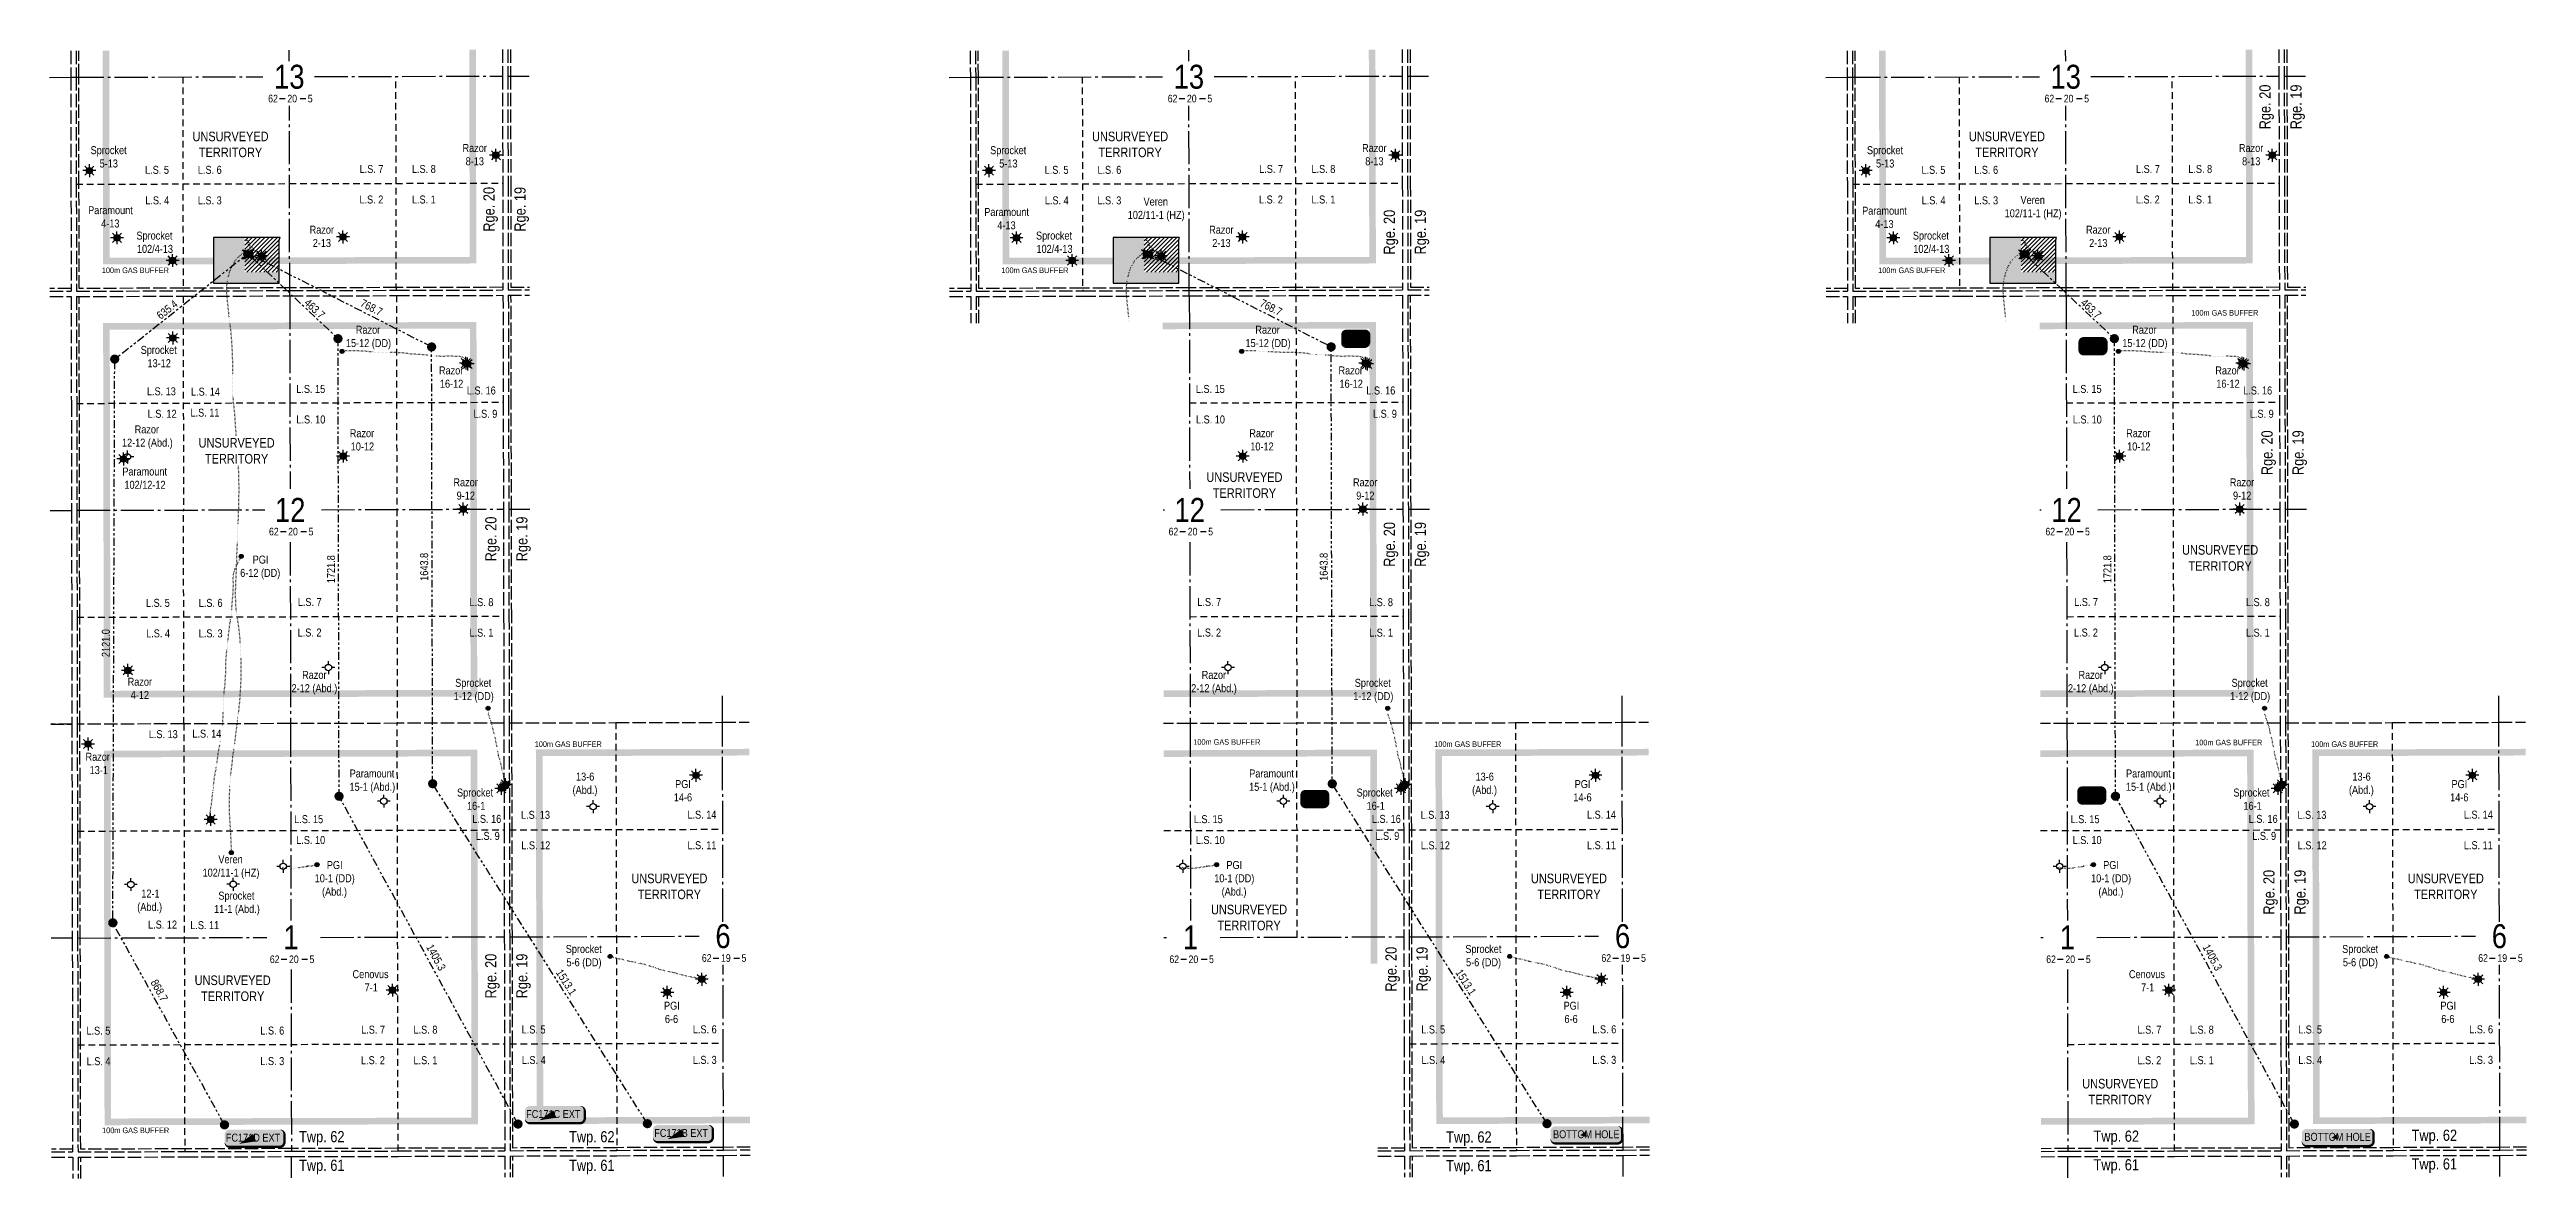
# Model space of a CAD drawing. Extents: x 504328 to 524869, y 6014084 to 6025549.
# Drawn here: x 504328 to 513645, y 6014084 to 6018330 of the extents above; entities that cross this region are included whole.
import ezdxf
from ezdxf.enums import TextEntityAlignment as Align

# ---------------------------------------------------------------- set-up
doc = ezdxf.new("R2010")
doc.units = 0
doc.header["$LTSCALE"] = 5
for name, pattern in [('foc-DOT', [1, 0.2, -0.8]), ('foc-DRILLPATH', [14.75, 6, -1.75, 1.75, -1.75, 1.75, -1.75]), ('foc-LSD', [8, 5, -3]), ('foc-QUARTERLINE', [33, 25, -3, 2, -3]), ('foc-UNSURVEYED', [12.5, 10, -2.5])]:
    doc.linetypes.add(name, pattern=pattern)
for name, color, linetype in [('10', 1, 'Continuous'), ('9', 3, 'Continuous'), ('AS-DRILL', 8, 'foc-DOT'), ('AS-DRILL-T', 8, 'Continuous'), ('AS-TARGET-GAS', 182, 'Continuous'), ('AS-TARGET-GAS-H', 181, 'Continuous'), ('C-WS-S', 8, 'Continuous'), ('CG-NOTES', 7, 'Continuous'), ('D-TXT', 6, 'Continuous'), ('F-WS-S', 8, 'Continuous'), ('L-BD', 7, 'Continuous'), ('L-MON', 1, 'Continuous'), ('L-SECLBL', 7, 'Continuous'), ('L-SECQ', 8, 'foc-QUARTERLINE'), ('L-SECTION-LSD', 7, 'foc-LSD'), ('L-UNS-T', 3, 'Continuous'), ('L-USEC', 7, 'foc-UNSURVEYED'), ('P-PDRILLPATH', 12, 'foc-DRILLPATH'), ('P-PROPOSED', 10, 'Continuous'), ('P-PROPOSED-EXISTING-H', 59, 'Continuous'), ('P-PROPOSED-H', 21, 'Continuous')]:
    doc.layers.add(name, color=color, linetype=linetype)
doc.layers.add('L-MON1', color=7, linetype='Continuous', lineweight=30, true_color=0x000000)
doc.styles.add('100L', font='ARIALN.TTF', dxfattribs={"height": 11})
doc.styles.add('80', font='ARIALN.TTF', dxfattribs={"height": 10})
doc.styles.add('80L', font='ARIALN.TTF', dxfattribs={"height": 10})
doc.styles.add('SIMPLEX', font='ARIALN.TTF')

msp = doc.modelspace()

# ---------------------------------------------------------------- texts
at = {"layer": 'AS-DRILL-T', "attachment_point": 1, "style": '80L'}
for s, width, gutter_width, insert, char_height in [('\\pi61.50061;Veren\\P\\pi1.99175;102/11-1 (HZ)', 212.12128, 150, (508381.946, 6017772.741), 30), ('\\pi49.85048;Razor\\P\\pi1.99068;12-12 (Abd.)', 189.14153, 149.92, (504598.671, 6016916.222), 29.98396), ('\\pi2.76205;Razor\\P\\pi6.31063;10-12', 94.96465, 149.92, (505454.842, 6016901.92), 29.98396), ('\\pi2.76205;Razor\\P\\pi6.31063;10-12', 94.96465, 149.92, (508838.599, 6016901.92), 29.98396), ('\\pi2.76205;Razor\\P\\pi6.31063;10-12', 94.96465, 149.92, (512136.798, 6016901.92), 29.98396), ('\\pi-5.99618;Paramount\\P\\pi1.99068;102/12-12', 153.18532, 149.92, (504608.016, 6016757.756), 29.98396), ('\\pi2.76205;Razor\\P\\pi14.70654;9-12', 94.96465, 149.92, (505844.774, 6016717.239), 29.98396), ('\\pi2.76205;Razor\\P\\pi14.70654;9-12', 94.96465, 149.92, (509228.531, 6016717.239), 29.98396), ('\\pi2.76205;Razor\\P\\pi14.70654;9-12', 94.96465, 149.92, (512526.73, 6016717.239), 29.98396), ('\\pi62.25285;PGI\\P\\pi15.27809;6-12 (DD)', 178.05959, 150, (505029.978, 6016426.563), 30), ('\\pi2.76205;Razor\\P\\pi14.21567;4-12', 94.96465, 149.92, (504619.273, 6015967.155), 29.98396), ('\\pi40.29898;Razor\\P\\pi0.63056;2-12 (Abd.)', 170.03851, 149.92, (505238.095, 6015992.895), 29.98396), ('\\pi40.29898;Razor\\P\\pi0.63056;2-12 (Abd.)', 170.03851, 149.92, (508621.853, 6015992.895), 29.98396), ('\\pi40.29898;Razor\\P\\pi0.63056;2-12 (Abd.)', 170.03851, 149.92, (511920.051, 6015992.895), 29.98396), ('\\pi2.76205;Razor\\P\\pi18.13241;13-1', 94.96465, 149.92, (504460.902, 6015684.989), 29.98396), ('\\pi2.43042;Paramount\\P\\pi1.99068;15-1 (Abd.)', 170.03851, 149.92, (505454.666, 6015622.189), 29.98396), ('\\pi14.16016;13-6\\P\\pi1.18279;(Abd.)', 91.74479, 149.92, (506294.385, 6015610.432), 29.98396), ('\\pi6.94028;PGI\\P\\pi1.99068;14-6', 67.40583, 149.92, (506674.431, 6015582.324), 29.98396), ('\\pi2.43042;Paramount\\P\\pi1.99068;15-1 (Abd.)', 170.03851, 149.92, (508838.423, 6015622.189), 29.98396), ('\\pi14.16016;13-6\\P\\pi1.18279;(Abd.)', 91.74479, 149.92, (509678.143, 6015610.432), 29.98396), ('\\pi6.94028;PGI\\P\\pi1.99068;14-6', 67.40583, 149.92, (510058.189, 6015582.324), 29.98396), ('\\pi2.43042;Paramount\\P\\pi1.99068;15-1 (Abd.)', 170.03851, 149.92, (512136.622, 6015622.189), 29.98396), ('\\pi14.16016;13-6\\P\\pi1.18279;(Abd.)', 91.74479, 149.92, (512976.341, 6015610.432), 29.98396), ('\\pi6.94028;PGI\\P\\pi1.99068;14-6', 67.40583, 149.92, (513356.387, 6015582.324), 29.98396), ('\\pi61.50061;Veren\\P\\pi1.99175;102/11-1 (HZ)', 212.12128, 150, (504901.82, 6015299.396), 30), ('\\pi16.52247;12-1\\P\\pi1.18279;(Abd.)', 91.74479, 149.92, (504656.962, 6015170.594), 29.98396), ('\\pi18.1178;Sprocket\\P\\pi1.99068;11-1 (Abd.)', 170.03851, 149.92, (504945.313, 6015162.706), 29.98396)]:
    msp.add_mtext_dynamic_manual_height_columns(s, width=width, gutter_width=gutter_width, heights=[0], dxfattribs=dict(at, insert=insert, char_height=char_height))
at = {"layer": 'AS-TARGET-GAS', "char_height": 20.98877, "attachment_point": 1, "style": '80L'}
for insert in [(504524.894, 6017509.96), (507908.651, 6017509.96), (511206.85, 6017509.96), (512384.495, 6017350.122), (506153.162, 6015728.121), (508630.606, 6015736.1), (509536.919, 6015728.121), (512399.078, 6015734.016), (512835.118, 6015728.121), (504525.908, 6014275.701)]:
    msp.add_mtext_dynamic_manual_height_columns('100m GAS BUFFER', width=262.91519, gutter_width=142.424, heights=[0], dxfattribs=dict(at, insert=insert))
at = {"layer": 'D-TXT', "color": 3, "char_height": 41.9775, "attachment_point": 1, "rotation": 90, "style": '80L'}
for s, width, insert in [('Rge. 20', 221.14747, (512640.648, 6018029.488)), ('Rge. 19', 191.48085, (512757.304, 6018029.709)), ('Rge. 20', 221.14747, (505960.217, 6017644.545)), ('Rge. 19', 191.48085, (506076.873, 6017644.765)), ('Rge. 20', 221.14747, (509346.793, 6017558.717)), ('Rge. 19', 191.48085, (509463.449, 6017558.937)), ('Rge. 20', 221.14747, (512648.367, 6016729.179)), ('Rge. 19', 191.48085, (512765.023, 6016729.399)), ('Rge. 20', 221.14747, (505967.234, 6016404.847)), ('Rge. 19', 191.48085, (506083.89, 6016405.067)), ('Rge. 20', 221.14747, (509347.007, 6016384.454)), ('Rge. 19', 191.48085, (509463.663, 6016384.675)), ('Rge. 20', 221.14747, (512655.462, 6015076.296)), ('Rge. 19', 191.48085, (512772.118, 6015076.516)), ('Rge. 20', 221.14747, (505967.02, 6014761.142)), ('Rge. 19', 191.48085, (506083.676, 6014761.363)), ('Rge. 20', 221.14747, (509353.167, 6014787.121)), ('Rge. 19', 191.48085, (509469.823, 6014787.341))]:
    msp.add_mtext_dynamic_manual_height_columns(s, width=width, gutter_width=142.424, heights=[0], dxfattribs=dict(at, insert=insert))
at = {"layer": 'D-TXT', "color": 3, "char_height": 41.9775, "attachment_point": 1, "style": '80L'}
for s, insert in [('Twp. 62', (505266.709, 6014262.55)), ('Twp. 62', (506282.484, 6014262.197)), ('Twp. 62', (509581.641, 6014261.277)), ('Twp. 62', (512016.763, 6014264.389)), ('Twp. 62', (513213.127, 6014267.641)), ('Twp. 61', (505266.709, 6014154.862)), ('Twp. 61', (506282.484, 6014154.508)), ('Twp. 61', (509581.641, 6014153.589)), ('Twp. 61', (512016.763, 6014156.7)), ('Twp. 61', (513213.127, 6014159.953))]:
    msp.add_mtext_dynamic_manual_height_columns(s, width=304.02356, gutter_width=142.424, heights=[0], dxfattribs=dict(at, insert=insert))
at = {"layer": 'F-WS-S', "char_height": 29.98396, "attachment_point": 1, "style": '80L'}
for s, width, insert in [('\\pi0.92713;Sprocket\\P\\pi34.96077;5-13', 135.65718, (504481.748, 6017966.168)), ('\\pi1.46913;Razor\\P\\pi13.32159;8-13', 92.37883, (505880.234, 6017974.506)), ('\\pi0.92713;Sprocket\\P\\pi34.96077;5-13', 135.65718, (507865.505, 6017966.168)), ('\\pi1.46913;Razor\\P\\pi13.32159;8-13', 92.37883, (509263.991, 6017974.506)), ('\\pi0.92713;Sprocket\\P\\pi34.96077;5-13', 135.65718, (511163.704, 6017966.168)), ('\\pi1.46913;Razor\\P\\pi13.32159;8-13', 92.37883, (512562.19, 6017974.506)), ('\\pi-14.76025;Paramount\\P\\pi34.4699;4-13', 135.65718, (504488.079, 6017740.616)), ('\\pi-14.76025;Paramount\\P\\pi34.4699;4-13', 135.65718, (507858.887, 6017733.839)), ('\\pi-14.76025;Paramount\\P\\pi34.4699;4-13', 135.65718, (511161.265, 6017738.552)), ('\\pi0.92713;Sprocket\\P\\pi2.68608;102/4-13', 135.65718, (504654.213, 6017644.977)), ('\\pi1.46913;Razor\\P\\pi13.11706;2-13', 92.37883, (505305.089, 6017667.208)), ('\\pi0.92713;Sprocket\\P\\pi2.68608;102/4-13', 135.65718, (508037.97, 6017644.977)), ('\\pi1.46913;Razor\\P\\pi13.11706;2-13', 92.37883, (508688.847, 6017667.208)), ('\\pi0.92713;Sprocket\\P\\pi2.68608;102/4-13', 135.65718, (511336.169, 6017644.977)), ('\\pi1.46913;Razor\\P\\pi13.11706;2-13', 92.37883, (511987.045, 6017667.208)), ('\\pi0.92713;Sprocket\\P\\pi26.65689;13-12', 135.65718, (504670.128, 6017215.107)), ('\\pi39.30701;Razor\\P\\pi1.99068;15-12 (DD)', 168.05458, (505441.086, 6017290.88)), ('\\pi39.30701;Razor\\P\\pi1.99068;15-12 (DD)', 168.05458, (508824.843, 6017290.88)), ('\\pi39.30701;Razor\\P\\pi1.99068;15-12 (DD)', 168.05458, (512123.042, 6017290.88)), ('\\pi1.46913;Razor\\P\\pi5.01771;16-12', 92.37883, (505791.559, 6017137.891)), ('\\pi1.46913;Razor\\P\\pi5.01771;16-12', 92.37883, (509175.317, 6017137.891)), ('\\pi1.46913;Razor\\P\\pi5.01771;16-12', 92.37883, (512473.515, 6017137.891)), ('\\pi7.57432;Sprocket\\P\\pi1.99068;1-12 (DD)', 148.95156, (505846.503, 6015963.095)), ('\\pi7.57432;Sprocket\\P\\pi1.99068;1-12 (DD)', 148.95156, (509230.26, 6015963.095)), ('\\pi7.57432;Sprocket\\P\\pi1.99068;1-12 (DD)', 148.95156, (512528.459, 6015963.095)), ('\\pi0.92713;Sprocket\\P\\pi38.47867;16-1', 135.65718, (505860.126, 6015550.478)), ('\\pi0.92713;Sprocket\\P\\pi38.47867;16-1', 135.65718, (509243.883, 6015550.478)), ('\\pi0.92713;Sprocket\\P\\pi38.47867;16-1', 135.65718, (512542.082, 6015550.478)), ('\\pi47.71315;PGI\\P\\pi1.99068;10-1 (DD)\\P\\pi29.78618;(Abd.)', 148.95156, (505323.58, 6015278.052)), ('\\pi47.71315;PGI\\P\\pi1.99068;10-1 (DD)\\P\\pi29.78618;(Abd.)', 148.95156, (508707.337, 6015278.052)), ('\\pi47.71315;PGI\\P\\pi1.99068;10-1 (DD)\\P\\pi29.78618;(Abd.)', 148.95156, (512005.536, 6015278.052)), ('\\pi7.57432;Sprocket\\P\\pi10.3866;5-6 (DD)', 148.95156, (506262.403, 6014962.265)), ('\\pi7.57432;Sprocket\\P\\pi10.3866;5-6 (DD)', 148.95156, (509646.161, 6014962.265)), ('\\pi7.57432;Sprocket\\P\\pi10.3866;5-6 (DD)', 148.95156, (512944.36, 6014962.265))]:
    msp.add_mtext_dynamic_manual_height_columns(s, width=width, gutter_width=149.92, heights=[0], dxfattribs=dict(at, insert=insert))
at = {"layer": 'F-WS-S', "linetype": 'Continuous', "char_height": 29.98396, "attachment_point": 1, "style": '80L'}
for s, width, insert in [('\\pi0.96804;Cenovus\\P\\pi46.41439;7-1', 134.53227, (505467.064, 6014867.456)), ('\\pi0.96804;Cenovus\\P\\pi46.41439;7-1', 134.53227, (512149.02, 6014867.456)), ('\\pi1.46913;PGI\\P\\pi4.84386;6-6', 56.46352, (506638.1, 6014748.946)), ('\\pi1.46913;PGI\\P\\pi4.84386;6-6', 56.46352, (510021.858, 6014748.946)), ('\\pi1.46913;PGI\\P\\pi4.84386;6-6', 56.46352, (513320.056, 6014748.946))]:
    msp.add_mtext_dynamic_manual_height_columns(s, width=width, gutter_width=149.92, heights=[0], dxfattribs=dict(at, insert=insert))
at = {"layer": 'L-BD', "style": '80L'}
for s, rotation, p in [('635.4', 38.4181, (504770.502, 6017351.684)), ('463.7', 316.7339, (505325.471, 6017355.07)), ('768.7', 333.0092, (505539.523, 6017359.765)), ('768.7', 333.0092, (508923.281, 6017359.765)), ('463.7', 316.7339, (512007.427, 6017355.07)), ('1643.8', 90.1391, (505737.382, 6016384.294)), ('1643.8', 90.1391, (509121.14, 6016384.294)), ('2121.0', 89.8107, (504539.841, 6016097.474)), ('1405.3', 298.6297, (505782.333, 6014915.54)), ('1405.3', 298.6297, (512464.289, 6014915.54)), ('868.7', 298.9292, (504741.174, 6014791.303)), ('1513.1', 302.2963, (506272.154, 6014822.279)), ('1513.1', 302.2963, (509655.912, 6014822.279))]:
    msp.add_text(s, height=29.984, rotation=rotation, dxfattribs=at).set_placement(p, align=Align.MIDDLE)
at = {"layer": 'L-SECTION-LSD', "style": '100L'}
for s, p in [('L.S. 16', (505897.768, 6017032.54)), ('L.S. 16', (509281.526, 6017032.54)), ('L.S. 16', (512579.724, 6017032.54)), ('L.S. 9', (505922.738, 6016944.98)), ('L.S. 9', (509306.496, 6016944.98)), ('L.S. 9', (512604.694, 6016944.98)), ('L.S. 8', (505908.01, 6016236.548)), ('L.S. 8', (509291.768, 6016236.548)), ('L.S. 8', (512589.966, 6016236.548)), ('L.S. 1', (505908.01, 6016121.755)), ('L.S. 1', (509291.768, 6016121.755)), ('L.S. 1', (512589.966, 6016121.755)), ('L.S. 15', (505248.491, 6015420.435)), ('L.S. 16', (505918.418, 6015421.468)), ('L.S. 13', (506101.845, 6015436.748)), ('L.S. 15', (508632.248, 6015420.435)), ('L.S. 16', (509302.176, 6015421.468)), ('L.S. 13', (509485.602, 6015436.748)), ('L.S. 15', (511930.447, 6015420.435)), ('L.S. 16', (512600.375, 6015421.468)), ('L.S. 13', (512783.801, 6015436.748)), ('L.S. 10', (505256.151, 6015341.972)), ('L.S. 9', (505931.808, 6015357.519)), ('L.S. 12', (506102.861, 6015321.956)), ('L.S. 10', (508639.908, 6015341.972)), ('L.S. 9', (509315.566, 6015357.519)), ('L.S. 12', (509486.619, 6015321.956)), ('L.S. 10', (511938.107, 6015341.972)), ('L.S. 9', (512613.765, 6015357.519)), ('L.S. 12', (512784.817, 6015321.956)), ('L.S. 5', (504467.131, 6014624.909)), ('L.S. 5', (506104.239, 6014629.491)), ('L.S. 5', (509487.996, 6014629.491)), ('L.S. 5', (512786.195, 6014629.491)), ('L.S. 4', (504467.813, 6014510.117)), ('L.S. 4', (506104.921, 6014514.699)), ('L.S. 4', (509488.678, 6014514.699)), ('L.S. 4', (512786.877, 6014514.699))]:
    msp.add_text(s, height=29.984, dxfattribs=at).set_placement(p)
at = {"layer": 'L-UNS-T', "color": 3, "style": '80L'}
for s, p in [('UNSURVEYED', (512349.859, 6016429.906)), ('TERRITORY', (512373.986, 6016369.3))]:
    msp.add_text(s, height=35.9808, dxfattribs=at).set_placement(p)
at = {"layer": 'L-UNS-T', "color": 3, "char_height": 35.98075, "attachment_point": 5, "style": '80L'}
for insert in [(505009.071, 6017972.711), (508392.828, 6017972.711), (511691.027, 6017972.711)]:
    msp.add_mtext_dynamic_manual_height_columns('UNSURVEYED TERRITORY', width=284.27888, gutter_width=106.818, heights=[0], dxfattribs=dict(at, insert=insert))

# ---------------------------------------------------------------- blocks, each defined once
blk = doc.blocks.new('L-SECLBL')
at = {"layer": '9', "color": 7}
for p, q in [((-5.1, -27.8), (-12.3, -27.8)), ((20.7, -27.8), (13.5, -27.8))]:
    blk.add_line(p, q, dxfattribs=at)
at = {"layer": '10', "color": 2, "style": 'SIMPLEX'}
blk.add_attdef('SEC', text='', height=30, dxfattribs=at).set_placement((0, 0), align=Align.MIDDLE)
at = {"layer": '10', "color": 5, "style": '80L'}
blk.add_attdef('TWP', text='', height=9.5, dxfattribs=at).set_placement((-14.4, -27.4), align=Align.MIDDLE_RIGHT)
blk.add_attdef('RGE', text='', height=9.5, dxfattribs=at).set_placement((3.6, -27.4), align=Align.MIDDLE_CENTER)
blk.add_attdef('MER', text='', height=9.5, dxfattribs=at).set_placement((23.2, -27.4), align=Align.MIDDLE_LEFT)
blk = doc.blocks.new('GAS')
h = blk.add_hatch(color=255)
h.dxf.hatch_style = 1
edge = h.paths.add_edge_path()
edge.add_arc((0, 0), 0.9, 0, 360)
for p, q in [((-0.81, 0), (-1.62, 0)), ((-0.57, 0.57), (-1.14, 1.14)), ((0, 0.81), (0, 1.62)), ((0.57, 0.57), (1.14, 1.14)), ((1.62, 0), (0.81, 0)), ((-0.57, -0.57), (-1.14, -1.14)), ((0, -0.81), (0, -1.62)), ((1.14, -1.14), (0.57, -0.57))]:
    blk.add_line(p, q)
blk.add_circle((0, 0), 0.8)
blk = doc.blocks.new('WC')
at = {"layer": 'L-MON'}
h = blk.add_hatch(color=255, dxfattribs=at)
h.dxf.hatch_style = 1
edge = h.paths.add_edge_path()
edge.add_arc((0, 0), 0.9, 0, 360)
at = {"layer": 'L-MON', "color": 240, "flags": 128}
for points in [[(-0.62, 0.5), (-1.23, 1.12)], [(0.52, 0.61), (1.13, 1.21)], [(-1.18, -1.18), (-0.56, -0.57)], [(1.16, -1.18), (0.56, -0.57)]]:
    blk.add_lwpolyline(points, dxfattribs=at)
at = {"layer": 'L-MON', "color": 240}
for radius in [0.8, 0.373]:
    blk.add_circle((0, 0), radius, dxfattribs=at)
blk = doc.blocks.new('BH-Existing')
at = {"layer": 'AS-DRILL-T'}
h = blk.add_hatch(color=256, dxfattribs=at)
h.dxf.hatch_style = 1
edge = h.paths.add_edge_path()
edge.add_arc((0, 0), 0.5, 0, 360)
blk.add_circle((0, 0), 0.5, dxfattribs=at)
blk = doc.blocks.new('GABD')
for p, q in [((-0.81, 0), (-1.62, 0)), ((0, 0.81), (0, 1.62)), ((1.62, 0), (0.81, 0)), ((0, -0.81), (0, -1.62))]:
    blk.add_line(p, q)
blk.add_circle((0, 0), 0.8)
blk = doc.blocks.new('plbh')
at = {"layer": 'L-MON'}
h = blk.add_hatch(color=255, dxfattribs=at)
h.dxf.hatch_style = 1
edge = h.paths.add_edge_path()
edge.add_arc((0, 0), 1.16, 0, 360)
h = blk.add_hatch(color=256, dxfattribs=at)
h.dxf.hatch_style = 1
h.paths.add_polyline_path([(-0.96, 0, 1), (0.96, 0, 1)])
h.paths.add_polyline_path([(0.91, 0, -1), (-0.91, 0, -1)], flags=16)
h.paths.add_polyline_path([(0.45, 0, -1), (-0.45, 0, -1)], flags=0)
h = blk.add_hatch(color=256, dxfattribs=at)
h.dxf.hatch_style = 1
h.paths.add_polyline_path([(-0.45, 0, 1), (0.45, 0, 1)])
h.paths.add_polyline_path([(0.4, 0, -1), (-0.4, 0, -1)], flags=16)
at = {"layer": 'L-MON', "color": 240}
for radius in [0.96, 0.91, 0.45, 0.4]:
    blk.add_circle((0, 0), radius, dxfattribs=at)
blk = doc.blocks.new('*U590')
h = blk.add_hatch(color=254)
edge = h.paths.add_edge_path()
edge.add_line((-31.5, -11.5), (31.5, -11.5))
edge.add_arc((31.5, -5.5), 6, 270, 360)
edge.add_line((37.5, -5.5), (37.5, 4))
edge.add_arc((31.5, 4), 6, 0, 90)
edge.add_line((31.5, 10), (-31.5, 10))
edge.add_arc((-31.5, 4), 6, 90, 180)
edge.add_line((-37.5, 4), (-37.5, -5.5))
edge.add_arc((-31.5, -5.5), 6, 180, 270)
at = {"color": 1, "flags": 128}
blk.add_lwpolyline([(-31.5, -11.5, 3, 3, 0), (31.5, -11.5, 3, 3, 0.414214), (37.5, -5.5, 3, 3, 0), (37.5, 4, 3, 0, 0.414214), (31.5, 10, 0, 0, 0), (-31.5, 10, 0, 0, 0.414214), (-37.5, 4, 0, 0, 0), (-37.5, -5.5, 0, 3, 0.414214)], format="xyseb", close=True, dxfattribs=at)
blk.add_lwpolyline([(-19.4, -7.8, 0, 10, 0), (0, 0, 5, 5, 0)], format="xyseb", dxfattribs=at)
at = {"color": 1, "style": '80'}
blk.add_attdef('ENTER_TEXT_001', (-36, -5), '', height=10, dxfattribs=at)
blk = doc.blocks.new('*U591')
h = blk.add_hatch(color=254)
edge = h.paths.add_edge_path()
edge.add_line((-31.5, -11.5), (31.5, -11.5))
edge.add_arc((31.5, -5.5), 6, 270, 360)
edge.add_line((37.5, -5.5), (37.5, 4))
edge.add_arc((31.5, 4), 6, 0, 90)
edge.add_line((31.5, 10), (-31.5, 10))
edge.add_arc((-31.5, 4), 6, 90, 180)
edge.add_line((-37.5, 4), (-37.5, -5.5))
edge.add_arc((-31.5, -5.5), 6, 180, 270)
at = {"color": 1, "flags": 128}
blk.add_lwpolyline([(-31.5, -11.5, 3, 3, 0), (31.5, -11.5, 3, 3, 0.414214), (37.5, -5.5, 3, 3, 0), (37.5, 4, 3, 0, 0.414214), (31.5, 10, 0, 0, 0), (-31.5, 10, 0, 0, 0.414214), (-37.5, 4, 0, 0, 0), (-37.5, -5.5, 0, 3, 0.414214)], format="xyseb", close=True, dxfattribs=at)
blk.add_lwpolyline([(-19.4, -7.8, 0, 10, 0), (0, 0, 5, 5, 0)], format="xyseb", dxfattribs=at)
at = {"color": 1, "style": '80'}
blk.add_attdef('ENTER_TEXT_001', (-36, -5), '', height=10, dxfattribs=at)
blk = doc.blocks.new('*U572')
h = blk.add_hatch(color=254)
edge = h.paths.add_edge_path()
edge.add_line((-31.5, -11.5), (31.5, -11.5))
edge.add_arc((31.5, -5.5), 6, 270, 360)
edge.add_line((37.5, -5.5), (37.5, 4))
edge.add_arc((31.5, 4), 6, 0, 90)
edge.add_line((31.5, 10), (-31.5, 10))
edge.add_arc((-31.5, 4), 6, 90, 180)
edge.add_line((-37.5, 4), (-37.5, -5.5))
edge.add_arc((-31.5, -5.5), 6, 180, 270)
at = {"color": 1, "flags": 128}
blk.add_lwpolyline([(-31.5, -11.5, 3, 3, 0), (31.5, -11.5, 3, 3, 0.414214), (37.5, -5.5, 3, 3, 0), (37.5, 4, 3, 0, 0.414214), (31.5, 10, 0, 0, 0), (-31.5, 10, 0, 0, 0.414214), (-37.5, 4, 0, 0, 0), (-37.5, -5.5, 0, 3, 0.414214)], format="xyseb", close=True, dxfattribs=at)
blk.add_lwpolyline([(-19.4, -7.8, 0, 10, 0), (0, 0, 5, 5, 0)], format="xyseb", dxfattribs=at)
at = {"color": 1, "style": '80'}
blk.add_attdef('ENTER_TEXT_001', (-36, -5), '', height=10, dxfattribs=at)
blk = doc.blocks.new('*U579')
h = blk.add_hatch(color=255)
edge = h.paths.add_edge_path()
edge.add_line((-11.5, -11.5), (11.5, -11.5))
edge.add_arc((11.5, -5.5), 6, 270, 360)
edge.add_line((17.5, -5.5), (17.5, 4))
edge.add_arc((11.5, 4), 6, 0, 90)
edge.add_line((11.5, 10), (-11.5, 10))
edge.add_arc((-11.5, 4), 6, 90, 180)
edge.add_line((-17.5, 4), (-17.5, -5.5))
edge.add_arc((-11.5, -5.5), 6, 180, 270)
at = {"color": 14, "flags": 128}
blk.add_lwpolyline([(-11.5, -11.5, 3, 3, 0), (11.5, -11.5, 3, 3, 0.414214), (17.5, -5.5, 3, 3, 0), (17.5, 4, 3, 0, 0.414214), (11.5, 10, 0, 0, 0), (-11.5, 10, 0, 0, 0.414214), (-17.5, 4, 0, 0, 0), (-17.5, -5.5, 0, 3, 0.414214)], format="xyseb", close=True, dxfattribs=at)
blk.add_lwpolyline([(-7.8, -1.2, 0, 7.5, 0), (0, 0, 0, 0, 0)], format="xyseb", dxfattribs=at)
at = {"color": 14, "style": '80'}
blk.add_attdef('ENTER_TEXT_001', (-26.8, -4.9), '', height=10, dxfattribs=at)
blk = doc.blocks.new('*U580')
h = blk.add_hatch(color=255)
edge = h.paths.add_edge_path()
edge.add_line((-39, -11.5), (39, -11.5))
edge.add_arc((39, -5.5), 6, 270, 360)
edge.add_line((45, -5.5), (45, 4))
edge.add_arc((39, 4), 6, 0, 90)
edge.add_line((39, 10), (-39, 10))
edge.add_arc((-39, 4), 6, 90, 180)
edge.add_line((-45, 4), (-45, -5.5))
edge.add_arc((-39, -5.5), 6, 180, 270)
at = {"color": 14, "flags": 128}
blk.add_lwpolyline([(-39, -11.5, 3, 3, 0), (39, -11.5, 3, 3, 0.414214), (45, -5.5, 3, 3, 0), (45, 4, 3, 0, 0.414214), (39, 10, 0, 0, 0), (-39, 10, 0, 0, 0.414214), (-45, 4, 0, 0, 0), (-45, -5.5, 0, 3, 0.414214)], format="xyseb", close=True, dxfattribs=at)
blk.add_lwpolyline([(-7.8, -1.2, 0, 7.5, 0), (0, 0, 0, 0, 0)], format="xyseb", dxfattribs=at)
at = {"color": 14, "style": '80'}
blk.add_attdef('ENTER_TEXT_001', (-26.8, -4.9), '', height=10, dxfattribs=at)

# ---------------------------------------------------------------- hatches: boundary and pattern name
at = {"layer": 'AS-TARGET-GAS-H'}
h = msp.add_hatch(color=256, dxfattribs=at)
h.dxf.hatch_style = 1
h.paths.add_polyline_path([(504552.92, 6018325.43), (504554.294, 6017546.379), (505908.595, 6017550.054), (505906.95, 6018329.321), (505931.936, 6018329.374), (505933.635, 6017525.136), (504529.352, 6017521.325), (504527.933, 6018325.386)])
h = msp.add_hatch(color=256, dxfattribs=at)
h.dxf.hatch_style = 1
h.paths.add_polyline_path([(507936.677, 6018325.43), (507938.052, 6017546.379), (509292.353, 6017550.054), (509290.707, 6018329.321), (509315.694, 6018329.374), (509317.392, 6017525.136), (507913.109, 6017521.325), (507911.691, 6018325.386)])
h = msp.add_hatch(color=256, dxfattribs=at)
h.dxf.hatch_style = 1
h.paths.add_polyline_path([(511234.876, 6018325.43), (511236.25, 6017546.379), (512590.551, 6017550.054), (512588.906, 6018329.321), (512613.893, 6018329.374), (512615.591, 6017525.136), (511211.308, 6017521.325), (511209.889, 6018325.386)])
h = msp.add_hatch(color=256, dxfattribs=at)
h.dxf.hatch_style = 1
h.paths.add_polyline_path([(504557.169, 6015917.919), (504554.771, 6017276.407), (505909.165, 6017280.082), (505912.033, 6015921.587)], flags=16)
h.paths.add_polyline_path([(504532.227, 6015892.865), (504529.74, 6017301.325), (505934.099, 6017305.137), (505937.072, 6015896.668)])
h = msp.add_hatch(color=256, dxfattribs=at)
h.dxf.hatch_style = 1
h.paths.add_polyline_path([(508515.78, 6017277.973), (509292.922, 6017280.082), (509295.79, 6015921.587), (508518.415, 6015919.482), (508518.463, 6015894.496), (509320.829, 6015896.668), (509317.856, 6017305.137), (508515.732, 6017302.96)])
h = msp.add_hatch(color=256, dxfattribs=at)
h.dxf.hatch_style = 1
h.paths.add_polyline_path([(511813.979, 6017277.973), (512591.121, 6017280.082), (512593.989, 6015921.587), (511816.613, 6015919.482), (511816.662, 6015894.496), (512619.028, 6015896.668), (512616.055, 6017305.137), (511813.93, 6017302.96)])
h = msp.add_hatch(color=256, dxfattribs=at)
h.dxf.hatch_style = 1
h.paths.add_polyline_path([(504560.011, 6014309.548), (504557.61, 6015668.036), (505912.56, 6015671.719), (505915.433, 6014313.203)], flags=16)
h.paths.add_polyline_path([(504535.069, 6014284.494), (504532.58, 6015692.955), (505937.494, 6015696.774), (505940.472, 6014288.284)])
h = msp.add_hatch(color=256, dxfattribs=at)
h.dxf.hatch_style = 1
h.paths.add_polyline_path([(506962.84, 6014316.445), (506185.404, 6014313.998), (506182.532, 6015672.517), (506959.967, 6015674.972), (506959.888, 6015699.959), (506157.493, 6015697.425), (506160.47, 6014288.932), (506962.919, 6014291.458)])
h = msp.add_hatch(color=256, dxfattribs=at)
h.dxf.hatch_style = 1
h.paths.add_polyline_path([(509297.965, 6014892.526), (509322.951, 6014892.594), (509322.951, 6014892.598), (509321.252, 6015696.774), (508518.851, 6015694.593), (508518.899, 6015669.606), (509296.318, 6015671.719)])
h = msp.add_hatch(color=256, dxfattribs=at)
h.dxf.hatch_style = 1
h.paths.add_polyline_path([(510346.597, 6014316.445), (509569.162, 6014313.998), (509566.289, 6015672.517), (510343.724, 6015674.972), (510343.645, 6015699.959), (509541.25, 6015697.425), (509544.228, 6014288.932), (510346.676, 6014291.458)])
h = msp.add_hatch(color=256, dxfattribs=at)
h.dxf.hatch_style = 1
h.paths.add_polyline_path([(511817.098, 6015669.606), (512594.517, 6015671.719), (512597.389, 6014313.203), (511819.732, 6014311.106), (511819.781, 6014286.12), (512622.428, 6014288.284), (512619.45, 6015696.774), (511817.049, 6015694.593)])
h = msp.add_hatch(color=256, dxfattribs=at)
h.dxf.hatch_style = 1
h.paths.add_polyline_path([(513644.796, 6014316.445), (512867.36, 6014313.998), (512864.488, 6015672.517), (513641.923, 6015674.972), (513641.844, 6015699.959), (512839.449, 6015697.425), (512842.427, 6014288.932), (513644.875, 6014291.458)])
at = {"layer": 'P-PROPOSED-EXISTING-H'}
h = msp.add_hatch(dxfattribs=at)
h.set_pattern_fill('ANSI31', color=256, scale=3.498129, style=0)
h.set_pattern_definition([(45, (-5606.109, -3200.219), (-7.85352313, 7.85352313), [])])
h.paths.add_polyline_path([(505192.443, 6017613.849), (505195.397, 6017622.936), (505062.463, 6017622.844), (505062.547, 6017492.919), (505192.448, 6017493.003)])
h = msp.add_hatch(dxfattribs=at)
h.set_pattern_fill('ANSI31', color=256, scale=3.498129, style=0)
h.set_pattern_definition([(45, (-2222.351, -3200.219), (-7.85352313, 7.85352313), [])])
h.paths.add_polyline_path([(508576.2, 6017613.849), (508579.155, 6017622.936), (508446.22, 6017622.844), (508446.305, 6017492.919), (508576.205, 6017493.003)])
h = msp.add_hatch(dxfattribs=at)
h.set_pattern_fill('ANSI31', color=256, scale=3.498129, style=0)
h.set_pattern_definition([(45, (1075.847, -3200.219), (-7.85352313, 7.85352313), [])])
h.paths.add_polyline_path([(511874.399, 6017613.849), (511877.354, 6017622.936), (511744.419, 6017622.844), (511744.504, 6017492.919), (511874.404, 6017493.003)])
at = {"layer": 'P-PROPOSED-H'}
h = msp.add_hatch(color=256, dxfattribs=at)
h.dxf.hatch_style = 1
h.paths.add_polyline_path([(505062.463, 6017622.844), (504945.149, 6017622.763), (504945.261, 6017451.206), (505192.45, 6017451.376), (505192.448, 6017493.003), (505062.547, 6017492.919)])
h = msp.add_hatch(color=256, dxfattribs=at)
h.dxf.hatch_style = 1
h.paths.add_polyline_path([(508446.22, 6017622.844), (508328.906, 6017622.763), (508329.018, 6017451.206), (508576.207, 6017451.376), (508576.205, 6017493.003), (508446.305, 6017492.919)])
h = msp.add_hatch(color=256, dxfattribs=at)
h.dxf.hatch_style = 1
h.paths.add_polyline_path([(511744.419, 6017622.844), (511627.105, 6017622.763), (511627.217, 6017451.206), (511874.406, 6017451.376), (511874.404, 6017493.003), (511744.504, 6017492.919)])

# ---------------------------------------------------------------- linework, layer by layer
at = {"layer": 'AS-DRILL', "flags": 128}
for points in [[(505125.85, 6017554.264), (505125.85, 6017554.264), (505125.92, 6017554.194), (505125.99, 6017554.164), (505126.27, 6017553.995), (505126.471, 6017553.705), (505126.611, 6017553.465), (505126.772, 6017553.256), (505126.942, 6017553.046), (505127.012, 6017552.886), (505127.113, 6017552.616), (505127.203, 6017552.386), (505127.364, 6017552.107), (505127.594, 6017551.757), (505127.815, 6017551.358), (505128.026, 6017550.948), (505128.267, 6017550.539), (505128.558, 6017550.079), (505128.849, 6017549.58), (505129.179, 6017549.11), (505129.53, 6017548.681), (505130.042, 6017548.072), (505129.491, 6017548.171), (505128.34, 6017549.009), (505126.767, 6017550.386), (505125.154, 6017551.782), (505123.582, 6017553.199), (505122.009, 6017554.507), (505120.467, 6017555.724), (505118.945, 6017556.881), (505117.392, 6017558.058), (505115.83, 6017559.355), (505114.287, 6017560.742), (505112.715, 6017562.189), (505111.052, 6017563.606), (505109.419, 6017564.852), (505107.897, 6017565.989), (505106.625, 6017567.057), (505105.493, 6017568.115), (505104.532, 6017568.913), (505103.75, 6017569.652), (505102.869, 6017570.6), (505101.917, 6017571.658), (505101.015, 6017572.706), (505100.153, 6017573.725), (505099.421, 6017574.653), (505098.809, 6017575.462), (505098.148, 6017576.231), (505097.406, 6017577.109), (505096.714, 6017578.058), (505096.133, 6017578.847), (505095.571, 6017579.546), (505094.76, 6017580.334), (505093.708, 6017581.162), (505092.747, 6017581.881), (505091.896, 6017582.519), (505091.114, 6017583.197), (505090.593, 6017583.826), (505090.092, 6017584.395), (505089.471, 6017584.954), (505088.79, 6017585.603), (505088.078, 6017586.512), (505087.286, 6017587.48), (505086.605, 6017588.189), (505086.044, 6017588.888), (505085.402, 6017589.707), (505084.6, 6017590.555), (505083.689, 6017591.293), (505082.738, 6017591.921), (505081.737, 6017592.489), (505080.686, 6017593.017), (505079.935, 6017593.456), (505079.254, 6017594.015), (505078.372, 6017594.823), (505077.52, 6017596.011), (505075.754, 6017599.248), (505074.841, 6017601.006), (505073.997, 6017602.725), (505073.194, 6017604.503), (505072.36, 6017606.462), (505071.537, 6017608.29), (505070.774, 6017609.869), (505070.141, 6017611.297), (505069.386, 6017613.716), (505069.245, 6017614.516), (505069.194, 6017615.136), (505069.192, 6017615.745), (505069.432, 6017616.046), (505070.293, 6017615.368), (505072.077, 6017613.311), (505074.613, 6017609.936), (505077.472, 6017605.551), (505080.091, 6017600.556), (505081.961, 6017595.28), (505082.451, 6017590.151), (505080.731, 6017584.997), (505076.671, 6017580), (505070.56, 6017574.918), (505063.122, 6017569.034), (505059.627, 6017566.067), (505055.654, 6017562.739), (505054.366, 6017561.687), (505045.32, 6017554.249), (505036.056, 6017546.042), (505025.777, 6017534.972), (505016.135, 6017520.183), (505008.389, 6017502.528), (505003.655, 6017488.619), (505000.974, 6017478.984), (504997.84, 6017465.388), (504995.763, 6017453.384), (504994.386, 6017440.961), (504993.783, 6017427.27), (504994.963, 6017400.582), (504995.861, 6017391.284), (504996.106, 6017388.854), (504998.775, 6017362.989), (505001.689, 6017334.904), (505002.737, 6017325.416), (505003.946, 6017315.499), (505005.052, 6017307.021), (505008.706, 6017278.598), (505011.441, 6017249.723), (505013.367, 6017220.736), (505014.901, 6017192.419), (505015.966, 6017163.491), (505016.685, 6017106.612), (505016.549, 6017078.191), (505016.673, 6017049.981), (505017.869, 6017020.494), (505020.463, 6016992.148), (505023.398, 6016963.724), (505025.592, 6016935.428), (505027.416, 6016907.151), (505029.328, 6016879.485), (505031.432, 6016851.649), (505033.999, 6016821.473), (505036.264, 6016792.827), (505037.698, 6016764.68), (505038.682, 6016736.022), (505039.456, 6016708.013), (505039.829, 6016680.044), (505039.596, 6016650.603), (505039.102, 6016621.192), (505038.326, 6016592.56), (505037.21, 6016564.398), (505036.095, 6016535.646), (505035.06, 6016507.133), (505033.942, 6016479.621), (505032.688, 6016450.168), (505031.603, 6016421.536), (505030.747, 6016393.104), (505029.701, 6016365.042), (505028.247, 6016335.599), (505027.151, 6016307.347), (505026.797, 6016278.346), (505027.521, 6016249.797), (505029.494, 6016221.831), (505033.399, 6016192.978), (505037.944, 6016164.637), (505041.527, 6016136.614), (505044.052, 6016108.028), (505046.016, 6016079.392), (505047.541, 6016050.785), (505048.215, 6016022.646), (505048.09, 6015993.505), (505047.545, 6015965.044), (505046.539, 6015936.372), (505044.943, 6015908.469), (505042.697, 6015880.014), (505039.942, 6015851.099), (505036.776, 6015822.833), (505033.161, 6015794.415), (505029.665, 6015766.029), (505025.979, 6015737.461), (505021.994, 6015709.074), (505018.198, 6015680.566), (505014.742, 6015652.489), (505011.375, 6015624.813), (505008.48, 6015595.927), (505006.375, 6015567.183), (505004.648, 6015539.179), (505003.441, 6015511.267), (505003.296, 6015482.626), (505004.513, 6015452.788), (505006.267, 6015424.392), (505007.982, 6015395.835), (505011.054, 6015331.88), (505011.977, 6015309.562)], [(508509.607, 6017554.264), (508509.607, 6017554.264), (508509.677, 6017554.194), (508509.747, 6017554.164), (508510.028, 6017553.995), (508510.228, 6017553.705), (508510.369, 6017553.465), (508510.529, 6017553.256), (508510.699, 6017553.046), (508510.77, 6017552.886), (508510.87, 6017552.616), (508510.961, 6017552.386), (508511.121, 6017552.107), (508511.352, 6017551.757), (508511.573, 6017551.358), (508511.783, 6017550.948), (508512.024, 6017550.539), (508512.315, 6017550.079), (508512.606, 6017549.58), (508512.937, 6017549.11), (508513.288, 6017548.681), (508513.799, 6017548.072), (508513.249, 6017548.171), (508512.097, 6017549.009), (508510.525, 6017550.386), (508508.912, 6017551.782), (508507.339, 6017553.199), (508505.767, 6017554.507), (508504.224, 6017555.724), (508502.702, 6017556.881), (508501.15, 6017558.058), (508499.587, 6017559.355), (508498.045, 6017560.742), (508496.472, 6017562.189), (508494.809, 6017563.606), (508493.177, 6017564.852), (508491.655, 6017565.989), (508490.383, 6017567.057), (508489.251, 6017568.115), (508488.289, 6017568.913), (508487.508, 6017569.652), (508486.626, 6017570.6), (508485.674, 6017571.658), (508484.772, 6017572.706), (508483.91, 6017573.725), (508483.178, 6017574.653), (508482.567, 6017575.462), (508481.905, 6017576.231), (508481.164, 6017577.109), (508480.472, 6017578.058), (508479.89, 6017578.847), (508479.329, 6017579.546), (508478.517, 6017580.334), (508477.466, 6017581.162), (508476.504, 6017581.881), (508475.653, 6017582.519), (508474.872, 6017583.197), (508474.351, 6017583.826), (508473.85, 6017584.395), (508473.229, 6017584.954), (508472.547, 6017585.603), (508471.836, 6017586.512), (508471.044, 6017587.48), (508470.362, 6017588.189), (508469.801, 6017588.888), (508469.159, 6017589.707), (508468.358, 6017590.555), (508467.446, 6017591.293), (508466.495, 6017591.921), (508465.494, 6017592.489), (508464.443, 6017593.017), (508463.692, 6017593.456), (508463.011, 6017594.015), (508462.13, 6017594.823), (508461.277, 6017596.011), (508459.511, 6017599.248), (508458.598, 6017601.006), (508457.755, 6017602.725), (508456.951, 6017604.503), (508456.118, 6017606.462), (508455.294, 6017608.29), (508454.531, 6017609.869), (508453.898, 6017611.297), (508453.144, 6017613.716), (508453.002, 6017614.516), (508452.951, 6017615.136), (508452.95, 6017615.745), (508453.189, 6017616.046), (508454.051, 6017615.368), (508455.834, 6017613.311), (508458.371, 6017609.936), (508461.229, 6017605.551), (508463.849, 6017600.556), (508465.719, 6017595.28), (508466.209, 6017590.151), (508464.489, 6017584.997), (508460.428, 6017580), (508454.318, 6017574.918), (508446.879, 6017569.034), (508443.385, 6017566.067), (508439.411, 6017562.739), (508438.123, 6017561.687), (508429.077, 6017554.249), (508419.813, 6017546.042), (508409.534, 6017534.972), (508399.892, 6017520.183), (508392.146, 6017502.528), (508387.413, 6017488.619), (508384.731, 6017478.984), (508381.597, 6017465.388), (508379.52, 6017453.384), (508378.144, 6017440.961), (508377.54, 6017427.27), (508378.721, 6017400.582), (508379.619, 6017391.284), (508379.863, 6017388.854), (508382.533, 6017362.989), (508385.446, 6017334.904), (508386.494, 6017325.416), (508387.703, 6017315.499), (508388.81, 6017307.021), (508389.368, 6017302.677)], [(511807.806, 6017554.264), (511807.806, 6017554.264), (511807.876, 6017554.194), (511807.946, 6017554.164), (511808.226, 6017553.995), (511808.427, 6017553.705), (511808.567, 6017553.465), (511808.728, 6017553.256), (511808.898, 6017553.046), (511808.968, 6017552.886), (511809.069, 6017552.616), (511809.159, 6017552.386), (511809.32, 6017552.107), (511809.551, 6017551.757), (511809.771, 6017551.358), (511809.982, 6017550.948), (511810.223, 6017550.539), (511810.514, 6017550.079), (511810.805, 6017549.58), (511811.136, 6017549.11), (511811.486, 6017548.681), (511811.998, 6017548.072), (511811.447, 6017548.171), (511810.296, 6017549.009), (511808.723, 6017550.386), (511807.111, 6017551.782), (511805.538, 6017553.199), (511803.965, 6017554.507), (511802.423, 6017555.724), (511800.901, 6017556.881), (511799.349, 6017558.058), (511797.786, 6017559.355), (511796.243, 6017560.742), (511794.671, 6017562.189), (511793.008, 6017563.606), (511791.376, 6017564.852), (511789.853, 6017565.989), (511788.581, 6017567.057), (511787.449, 6017568.115), (511786.488, 6017568.913), (511785.706, 6017569.652), (511784.825, 6017570.6), (511783.873, 6017571.658), (511782.971, 6017572.706), (511782.109, 6017573.725), (511781.377, 6017574.653), (511780.765, 6017575.462), (511780.104, 6017576.231), (511779.362, 6017577.109), (511778.67, 6017578.058), (511778.089, 6017578.847), (511777.528, 6017579.546), (511776.716, 6017580.334), (511775.665, 6017581.162), (511774.703, 6017581.881), (511773.852, 6017582.519), (511773.071, 6017583.197), (511772.549, 6017583.826), (511772.048, 6017584.395), (511771.427, 6017584.954), (511770.746, 6017585.603), (511770.034, 6017586.512), (511769.242, 6017587.48), (511768.561, 6017588.189), (511768, 6017588.888), (511767.358, 6017589.707), (511766.557, 6017590.555), (511765.645, 6017591.293), (511764.694, 6017591.921), (511763.693, 6017592.489), (511762.642, 6017593.017), (511761.891, 6017593.456), (511761.21, 6017594.015), (511760.328, 6017594.823), (511759.476, 6017596.011), (511757.71, 6017599.248), (511756.797, 6017601.006), (511755.953, 6017602.725), (511755.15, 6017604.503), (511754.316, 6017606.462), (511753.493, 6017608.29), (511752.73, 6017609.869), (511752.097, 6017611.297), (511751.342, 6017613.716), (511751.201, 6017614.516), (511751.15, 6017615.136), (511751.149, 6017615.745), (511751.388, 6017616.046), (511752.249, 6017615.368), (511754.033, 6017613.311), (511756.57, 6017609.936), (511759.428, 6017605.551), (511762.048, 6017600.556), (511763.918, 6017595.28), (511764.407, 6017590.151), (511762.687, 6017584.997), (511758.627, 6017580), (511752.516, 6017574.918), (511745.078, 6017569.034), (511741.583, 6017566.067), (511737.61, 6017562.739), (511736.322, 6017561.687), (511727.276, 6017554.249), (511718.012, 6017546.042), (511707.733, 6017534.972), (511698.091, 6017520.183), (511690.345, 6017502.528), (511685.611, 6017488.619), (511682.93, 6017478.984), (511679.796, 6017465.388), (511677.719, 6017453.384), (511676.342, 6017440.961), (511675.739, 6017427.27), (511676.92, 6017400.582), (511677.817, 6017391.284), (511678.062, 6017388.854), (511680.731, 6017362.989), (511683.645, 6017334.904), (511684.693, 6017325.416), (511685.902, 6017315.499), (511687.008, 6017307.021), (511687.567, 6017302.677)], [(505900.747, 6017147.443), (505900.747, 6017147.443), (505900.697, 6017147.313), (505900.677, 6017147.233), (505900.688, 6017147.123), (505900.718, 6017147.053), (505900.728, 6017146.963), (505900.698, 6017146.853), (505900.688, 6017146.763), (505900.699, 6017146.613), (505900.749, 6017146.443), (505900.81, 6017146.283), (505900.87, 6017146.213), (505900.98, 6017146.303), (505901.179, 6017146.514), (505901.408, 6017146.774), (505901.598, 6017146.995), (505901.668, 6017147.115), (505901.708, 6017147.175), (505901.798, 6017147.235), (505901.897, 6017147.325), (505902.037, 6017147.406), (505902.187, 6017147.466), (505902.297, 6017147.516), (505902.347, 6017147.576), (505902.427, 6017147.627), (505902.557, 6017147.687), (505902.587, 6017147.687), (505902.707, 6017147.667), (505902.807, 6017147.657), (505902.947, 6017147.628), (505902.907, 6017147.638), (505902.827, 6017147.717), (505902.816, 6017147.827), (505902.876, 6017147.947), (505902.936, 6017148.018), (505903.016, 6017148.108), (505903.125, 6017148.248), (505903.235, 6017148.408), (505903.245, 6017148.508), (505903.235, 6017148.628), (505903.235, 6017148.658), (505903.184, 6017148.888), (505903.053, 6017149.248), (505902.842, 6017149.747), (505902.521, 6017150.367), (505902.109, 6017151.116), (505901.678, 6017152.025), (505901.235, 6017153.074), (505900.723, 6017154.223), (505900.12, 6017155.492), (505899.418, 6017156.83), (505898.625, 6017158.219), (505898.033, 6017159.157), (505897.732, 6017159.597), (505896.679, 6017160.975), (505895.456, 6017162.402), (505894.113, 6017163.829), (505892.64, 6017165.206), (505891.088, 6017166.493), (505889.495, 6017167.68), (505887.833, 6017168.846), (505886.12, 6017169.953), (505884.278, 6017171.069), (505882.326, 6017172.125), (505880.234, 6017173.07), (505877.962, 6017173.856), (505875.531, 6017174.48), (505872.97, 6017174.945), (505870.269, 6017175.27), (505867.469, 6017175.484), (505864.549, 6017175.618), (505861.498, 6017175.701), (505860.938, 6017175.72), (505855.158, 6017175.828), (505848.668, 6017175.914), (505842.178, 6017176.061), (505835.687, 6017176.237), (505829.097, 6017176.274), (505822.418, 6017176.15), (505815.838, 6017175.856), (505809.589, 6017175.553), (505803.589, 6017175.55), (505797.808, 6017175.778), (505792.078, 6017176.197), (505786.076, 6017176.754), (505783.136, 6017176.988), (505780.186, 6017177.132), (505774.095, 6017177.509), (505770.954, 6017177.832), (505767.863, 6017178.206), (505764.753, 6017178.579), (505761.552, 6017178.953), (505754.95, 6017179.789), (505748.369, 6017180.575), (505741.907, 6017181.182), (505735.646, 6017181.649), (505729.295, 6017182.125), (505722.924, 6017182.692), (505716.733, 6017183.189), (505710.863, 6017183.467), (505705.222, 6017183.605), (505699.852, 6017183.654), (505694.872, 6017183.704), (505690.012, 6017183.944), (505684.97, 6017184.553), (505679.789, 6017185.442), (505674.407, 6017186.401), (505668.665, 6017187.359), (505662.403, 6017188.226), (505655.471, 6017188.931), (505648, 6017189.406), (505640.29, 6017189.66), (505632.73, 6017189.814), (505625.16, 6017189.858), (505617.74, 6017189.853), (505610.309, 6017189.927), (505602.809, 6017190.042), (505595.499, 6017190.266), (505588.308, 6017190.541), (505581.038, 6017190.756), (505573.757, 6017190.941), (505566.607, 6017191.326), (505559.676, 6017191.772), (505553.055, 6017192.048), (505546.855, 6017192.255), (505540.884, 6017192.482), (505534.914, 6017192.84), (505528.802, 6017193.417), (505522.461, 6017194.214), (505516.009, 6017194.97), (505509.588, 6017195.457), (505502.988, 6017195.703), (505496.317, 6017195.839), (505490.027, 6017196.106), (505484.226, 6017196.434), (505478.656, 6017196.603), (505472.856, 6017196.68), (505466.966, 6017196.598), (505460.936, 6017196.546), (505454.746, 6017196.643), (505448.636, 6017196.65), (505442.936, 6017196.368), (505437.718, 6017195.827), (505432.059, 6017195.075), (505428.55, 6017194.578), (505428.44, 6017194.558)], [(509284.505, 6017147.443), (509284.505, 6017147.443), (509284.455, 6017147.313), (509284.435, 6017147.233), (509284.445, 6017147.123), (509284.475, 6017147.053), (509284.486, 6017146.963), (509284.456, 6017146.853), (509284.446, 6017146.763), (509284.456, 6017146.613), (509284.507, 6017146.443), (509284.567, 6017146.283), (509284.627, 6017146.213), (509284.737, 6017146.303), (509284.936, 6017146.514), (509285.166, 6017146.774), (509285.355, 6017146.995), (509285.425, 6017147.115), (509285.465, 6017147.175), (509285.555, 6017147.235), (509285.655, 6017147.325), (509285.795, 6017147.406), (509285.945, 6017147.466), (509286.054, 6017147.516), (509286.104, 6017147.576), (509286.184, 6017147.627), (509286.314, 6017147.687), (509286.344, 6017147.687), (509286.464, 6017147.667), (509286.564, 6017147.657), (509286.704, 6017147.628), (509286.664, 6017147.638), (509286.584, 6017147.717), (509286.574, 6017147.827), (509286.633, 6017147.947), (509286.693, 6017148.018), (509286.773, 6017148.108), (509286.883, 6017148.248), (509286.993, 6017148.408), (509287.002, 6017148.508), (509286.992, 6017148.628), (509286.992, 6017148.658), (509286.942, 6017148.888), (509286.811, 6017149.248), (509286.6, 6017149.747), (509286.278, 6017150.367), (509285.867, 6017151.116), (509285.435, 6017152.025), (509284.993, 6017153.074), (509284.48, 6017154.223), (509283.878, 6017155.492), (509283.175, 6017156.83), (509282.382, 6017158.219), (509281.79, 6017159.157), (509281.489, 6017159.597), (509280.436, 6017160.975), (509279.213, 6017162.402), (509277.871, 6017163.829), (509276.398, 6017165.206), (509274.845, 6017166.493), (509273.253, 6017167.68), (509271.59, 6017168.846), (509269.878, 6017169.953), (509268.035, 6017171.069), (509266.083, 6017172.125), (509263.991, 6017173.07), (509261.72, 6017173.856), (509259.288, 6017174.48), (509256.727, 6017174.945), (509254.027, 6017175.27), (509251.226, 6017175.484), (509248.306, 6017175.618), (509245.256, 6017175.701), (509244.696, 6017175.72), (509238.916, 6017175.828), (509232.425, 6017175.914), (509225.935, 6017176.061), (509219.445, 6017176.237), (509212.855, 6017176.274), (509206.175, 6017176.15), (509199.596, 6017175.856), (509193.346, 6017175.553), (509187.346, 6017175.55), (509181.566, 6017175.778), (509175.835, 6017176.197), (509169.834, 6017176.754), (509166.893, 6017176.988), (509163.943, 6017177.132), (509157.852, 6017177.509), (509154.712, 6017177.832), (509151.621, 6017178.206), (509148.51, 6017178.579), (509145.309, 6017178.953), (509138.708, 6017179.789), (509132.126, 6017180.575), (509125.665, 6017181.182), (509119.404, 6017181.649), (509113.053, 6017182.125), (509106.682, 6017182.692), (509100.491, 6017183.189), (509094.62, 6017183.467), (509088.98, 6017183.605), (509083.61, 6017183.654), (509078.63, 6017183.704), (509073.769, 6017183.944), (509068.728, 6017184.553), (509063.546, 6017185.442), (509058.164, 6017186.401), (509052.422, 6017187.359), (509046.16, 6017188.226), (509039.229, 6017188.931), (509031.758, 6017189.406), (509024.047, 6017189.66), (509016.487, 6017189.814), (509008.917, 6017189.858), (509001.497, 6017189.853), (508994.067, 6017189.927), (508986.567, 6017190.042), (508979.256, 6017190.266), (508972.066, 6017190.541), (508964.795, 6017190.756), (508957.515, 6017190.941), (508950.364, 6017191.326), (508943.433, 6017191.772), (508936.813, 6017192.048), (508930.612, 6017192.255), (508924.642, 6017192.482), (508918.671, 6017192.84), (508912.56, 6017193.417), (508906.218, 6017194.214), (508899.767, 6017194.97), (508893.346, 6017195.457), (508886.745, 6017195.703), (508880.075, 6017195.839), (508873.784, 6017196.106), (508867.984, 6017196.434), (508862.413, 6017196.603), (508856.613, 6017196.68), (508850.723, 6017196.598), (508844.693, 6017196.546), (508838.503, 6017196.643), (508832.393, 6017196.65), (508826.694, 6017196.368), (508821.475, 6017195.827), (508815.817, 6017195.075), (508812.308, 6017194.578), (508812.198, 6017194.558)], [(512582.703, 6017147.443), (512582.703, 6017147.443), (512582.653, 6017147.313), (512582.634, 6017147.233), (512582.644, 6017147.123), (512582.674, 6017147.053), (512582.684, 6017146.963), (512582.654, 6017146.853), (512582.645, 6017146.763), (512582.655, 6017146.613), (512582.705, 6017146.443), (512582.766, 6017146.283), (512582.826, 6017146.213), (512582.936, 6017146.303), (512583.135, 6017146.514), (512583.365, 6017146.774), (512583.554, 6017146.995), (512583.624, 6017147.115), (512583.664, 6017147.175), (512583.754, 6017147.235), (512583.853, 6017147.325), (512583.993, 6017147.406), (512584.143, 6017147.466), (512584.253, 6017147.516), (512584.303, 6017147.576), (512584.383, 6017147.627), (512584.513, 6017147.687), (512584.543, 6017147.687), (512584.663, 6017147.667), (512584.763, 6017147.657), (512584.903, 6017147.628), (512584.863, 6017147.638), (512584.783, 6017147.717), (512584.772, 6017147.827), (512584.832, 6017147.947), (512584.892, 6017148.018), (512584.972, 6017148.108), (512585.082, 6017148.248), (512585.191, 6017148.408), (512585.201, 6017148.508), (512585.191, 6017148.628), (512585.191, 6017148.658), (512585.14, 6017148.888), (512585.009, 6017149.248), (512584.798, 6017149.747), (512584.477, 6017150.367), (512584.066, 6017151.116), (512583.634, 6017152.025), (512583.192, 6017153.074), (512582.679, 6017154.223), (512582.076, 6017155.492), (512581.374, 6017156.83), (512580.581, 6017158.219), (512579.989, 6017159.157), (512579.688, 6017159.597), (512578.635, 6017160.975), (512577.412, 6017162.402), (512576.069, 6017163.829), (512574.596, 6017165.206), (512573.044, 6017166.493), (512571.451, 6017167.68), (512569.789, 6017168.846), (512568.076, 6017169.953), (512566.234, 6017171.069), (512564.282, 6017172.125), (512562.19, 6017173.07), (512559.918, 6017173.856), (512557.487, 6017174.48), (512554.926, 6017174.945), (512552.225, 6017175.27), (512549.425, 6017175.484), (512546.505, 6017175.618), (512543.455, 6017175.701), (512542.895, 6017175.72), (512537.114, 6017175.828), (512530.624, 6017175.914), (512524.134, 6017176.061), (512517.643, 6017176.237), (512511.053, 6017176.274), (512504.374, 6017176.15), (512497.794, 6017175.856), (512491.545, 6017175.553), (512485.545, 6017175.55), (512479.765, 6017175.778), (512474.034, 6017176.197), (512468.033, 6017176.754), (512465.092, 6017176.988), (512462.142, 6017177.132), (512456.051, 6017177.509), (512452.91, 6017177.832), (512449.82, 6017178.206), (512446.709, 6017178.579), (512443.508, 6017178.953), (512436.906, 6017179.789), (512430.325, 6017180.575), (512423.863, 6017181.182), (512417.602, 6017181.649), (512411.251, 6017182.125), (512404.88, 6017182.692), (512398.689, 6017183.189), (512392.819, 6017183.467), (512387.178, 6017183.605), (512381.808, 6017183.654), (512376.828, 6017183.704), (512371.968, 6017183.944), (512366.927, 6017184.553), (512361.745, 6017185.442), (512356.363, 6017186.401), (512350.621, 6017187.359), (512344.359, 6017188.226), (512337.427, 6017188.931), (512329.957, 6017189.406), (512322.246, 6017189.66), (512314.686, 6017189.814), (512307.116, 6017189.858), (512299.696, 6017189.853), (512292.266, 6017189.927), (512284.765, 6017190.042), (512277.455, 6017190.266), (512270.264, 6017190.541), (512262.994, 6017190.756), (512255.714, 6017190.941), (512248.563, 6017191.326), (512241.632, 6017191.772), (512235.011, 6017192.048), (512228.811, 6017192.255), (512222.84, 6017192.482), (512216.87, 6017192.84), (512210.758, 6017193.417), (512204.417, 6017194.214), (512197.965, 6017194.97), (512191.544, 6017195.457), (512184.944, 6017195.703), (512178.274, 6017195.839), (512171.983, 6017196.106), (512166.182, 6017196.434), (512160.612, 6017196.603), (512154.812, 6017196.68), (512148.922, 6017196.598), (512142.892, 6017196.546), (512136.702, 6017196.643), (512130.592, 6017196.65), (512124.893, 6017196.368), (512119.674, 6017195.827), (512114.015, 6017195.075), (512110.506, 6017194.578), (512110.396, 6017194.558)], [(504934.122, 6015434.12), (504934.122, 6015434.12), (504934.112, 6015434.19), (504933.952, 6015434.279), (504933.642, 6015434.039), (504933.432, 6015433.819), (504933.233, 6015433.678), (504933.033, 6015433.588), (504932.753, 6015433.487), (504932.413, 6015433.406), (504932.083, 6015433.316), (504931.843, 6015433.256), (504931.573, 6015433.215), (504931.454, 6015433.205), (504931.284, 6015433.194), (504931.123, 6015433.234), (504931.003, 6015433.424), (504930.912, 6015433.844), (504930.851, 6015434.524), (504930.839, 6015435.424), (504930.887, 6015436.544), (504930.995, 6015437.834), (504931.172, 6015439.254), (504931.556, 6015442.535), (504931.849, 6015446.456), (504932.04, 6015451.016), (504932.271, 6015456.256), (504932.68, 6015462.137), (504933.378, 6015468.528), (504934.375, 6015475.5), (504935.63, 6015483.123), (504937.165, 6015491.306), (504938.569, 6015499.808), (504939.622, 6015509.06), (504940.444, 6015518.692), (504941.276, 6015528.474), (504942.327, 6015538.486), (504943.598, 6015548.688), (504944.859, 6015558.881), (504946.05, 6015569.033), (504947.191, 6015579.175), (504947.752, 6015584.126), (504948.303, 6015588.987), (504949.595, 6015598.51), (504951.238, 6015607.513), (504952.952, 6015616.366), (504954.665, 6015625.459), (504956.237, 6015634.692), (504957.57, 6015643.775), (504958.773, 6015652.877), (504959.956, 6015662.21), (504961.219, 6015671.442), (504962.641, 6015680.765), (504964.134, 6015690.338), (504965.805, 6015700.181), (504967.707, 6015709.744), (504969.54, 6015719.028), (504971.223, 6015728.101), (504972.926, 6015737.154), (504974.519, 6015746.187), (504975.862, 6015755.35), (504976.985, 6015764.592), (504977.997, 6015773.934), (504978.87, 6015783.146), (504979.604, 6015791.887), (504980.178, 6015800.678), (504980.571, 6015809.379), (504980.876, 6015817.84), (504981.1, 6015826), (504981.394, 6015834.501), (504981.797, 6015843.572), (504982.141, 6015852.642), (504982.273, 6015862.213), (504982.334, 6015872.383), (504982.785, 6015882.654), (504983.475, 6015892.875), (504984.176, 6015903.116), (504985.207, 6015913.678), (504986.476, 6015924.631), (504987.626, 6015935.303), (504988.577, 6015945.575), (504989.378, 6015955.566), (504990.091, 6015965.158), (504990.573, 6015974.409), (504990.806, 6015983.499), (504990.8, 6015992.259), (504990.772, 6016001.649), (504990.854, 6016011.62), (504991.185, 6016021.6), (504991.757, 6016031.591), (504992.468, 6016041.703), (504993.309, 6016051.724), (504994.351, 6016061.406), (504995.463, 6016070.839), (504996.316, 6016080.18), (504997.138, 6016089.492), (504998.211, 6016098.714), (504999.414, 6016108.086), (505000.436, 6016117.708), (505001.367, 6016127.7), (505002.538, 6016137.972), (505003.778, 6016148.485), (505004.978, 6016159.207), (505006.478, 6016169.92), (505008.339, 6016180.263), (505010.061, 6016189.977), (505011.204, 6016198.869), (505012.008, 6016207.57), (505012.811, 6016216.432), (505013.555, 6016225.403), (505014.178, 6016234.655), (505014.9, 6016243.786), (505015.674, 6016252.828), (505016.577, 6016261.929), (505017.45, 6016270.981), (505018.063, 6016280.112), (505018.556, 6016289.223), (505019.089, 6016297.974), (505019.543, 6016306.615), (505019.737, 6016315.025), (505019.652, 6016323.425), (505019.386, 6016331.805), (505019.201, 6016339.915), (505019.396, 6016348.065), (505020.17, 6016356.567), (505021.864, 6016364.91), (505024.36, 6016372.525), (505027.237, 6016379.45), (505030.066, 6016385.565), (505031.59, 6016388.718), (505033.174, 6016391.791), (505034.709, 6016394.744), (505036.133, 6016397.537), (505037.538, 6016400.279), (505038.923, 6016403.022), (505040.338, 6016405.775), (505041.693, 6016408.487), (505042.44, 6016409.969), (505043.775, 6016412.621), (505044.821, 6016414.733), (505045.09, 6016415.284), (505046.425, 6016417.956), (505046.924, 6016418.917), (505049.335, 6016423.612)], [(506043.817, 6015565.628), (506043.817, 6015565.628), (506043.817, 6015565.658), (506043.817, 6015565.838), (506043.536, 6015566.367), (506042.915, 6015566.796), (506042.394, 6015567.205), (506041.662, 6015568.014), (506041.86, 6015569.154), (506043.579, 6015569.678), (506045.761, 6015568.602), (506046.824, 6015567.335), (506047.465, 6015566.776), (506048.195, 6015566.627), (506049.345, 6015566.53), (506051.177, 6015565.594), (506052.851, 6015563.637), (506053.493, 6015562.769), (506054.756, 6015561.591), (506054.916, 6015561.482), (506054.966, 6015561.462), (506054.946, 6015561.602), (506054.744, 6015562.311), (506054.462, 6015563.501), (506053.998, 6015565.21), (506053.204, 6015567.248), (506052.18, 6015569.236), (506050.895, 6015571.303), (506049.321, 6015573.54), (506047.525, 6015575.946), (506045.53, 6015578.662), (506044.446, 6015580.209), (506043.323, 6015581.917), (506042.209, 6015583.785), (506041.135, 6015585.812), (506040.11, 6015588.02), (506039.175, 6015590.388), (506037.534, 6015595.475), (506036.769, 6015598.003), (506035.954, 6015600.422), (506035.129, 6015602.87), (506034.303, 6015605.498), (506033.587, 6015608.327), (506032.961, 6015611.345), (506032.344, 6015614.464), (506031.738, 6015617.603), (506031.111, 6015620.711), (506030.435, 6015623.79), (506029.768, 6015626.829), (506029.102, 6015629.837), (506028.426, 6015632.816), (506027.759, 6015635.714), (506027.083, 6015638.583), (506026.408, 6015641.402), (506024.965, 6015647.159), (506023.503, 6015652.936), (506021.982, 6015658.432), (506020.361, 6015663.659), (506018.8, 6015668.876), (506017.499, 6015674.143), (506016.517, 6015679.401), (506015.706, 6015684.599), (506013.976, 6015694.376), (506013.086, 6015698.944), (506012.652, 6015701.093), (506012.207, 6015703.152), (506011.763, 6015705.261), (506011.288, 6015707.45), (506010.823, 6015709.699), (506010.409, 6015712.048), (506009.993, 6015714.547), (506009.518, 6015717.216), (506008.972, 6015719.975), (506008.396, 6015722.744), (506007.264, 6015728.322), (506006.163, 6015733.859), (506005.001, 6015739.367), (506003.749, 6015744.974), (506002.488, 6015750.462), (506001.226, 6015755.929), (505999.905, 6015761.376), (505998.553, 6015766.833), (505997.161, 6015772.351), (505995.85, 6015777.708), (505994.469, 6015783.045), (505992.878, 6015788.382), (505991.267, 6015793.648), (505989.706, 6015798.755), (505988.145, 6015803.662), (505986.586, 6015808.368), (505985.801, 6015810.617), (505985.016, 6015812.785), (505983.537, 6015817.072), (505982.229, 6015821.189), (505981.011, 6015824.797), (505980.226, 6015826.945), (505979.733, 6015828.484), (505979.31, 6015830.023), (505978.997, 6015831.492), (505978.711, 6015834.172), (505978.659, 6015835.362), (505978.626, 6015836.522), (505978.594, 6015837.622), (505978.532, 6015838.622), (505978.46, 6015839.581), (505978.376, 6015841.401), (505978.364, 6015842.301), (505978.352, 6015843.161), (505978.341, 6015843.971), (505978.309, 6015844.711), (505978.277, 6015845.401), (505978.215, 6015846.721), (505978.122, 6015847.901), (505978.04, 6015848.88), (505977.978, 6015849.79), (505977.975, 6015851.45), (505977.994, 6015851.9), (505977.983, 6015852.51)], [(509427.575, 6015565.628), (509427.575, 6015565.628), (509427.575, 6015565.658), (509427.574, 6015565.838), (509427.293, 6015566.367), (509426.672, 6015566.796), (509426.151, 6015567.205), (509425.42, 6015568.014), (509425.617, 6015569.154), (509427.336, 6015569.678), (509429.518, 6015568.602), (509430.581, 6015567.335), (509431.222, 6015566.776), (509431.953, 6015566.627), (509433.103, 6015566.53), (509434.935, 6015565.594), (509436.609, 6015563.637), (509437.251, 6015562.769), (509438.513, 6015561.591), (509438.673, 6015561.482), (509438.723, 6015561.462), (509438.703, 6015561.602), (509438.502, 6015562.311), (509438.219, 6015563.501), (509437.756, 6015565.21), (509436.961, 6015567.248), (509435.937, 6015569.236), (509434.653, 6015571.303), (509433.078, 6015573.54), (509431.283, 6015575.946), (509429.287, 6015578.662), (509428.204, 6015580.209), (509427.08, 6015581.917), (509425.966, 6015583.785), (509424.892, 6015585.812), (509423.867, 6015588.02), (509422.932, 6015590.388), (509421.292, 6015595.475), (509420.526, 6015598.003), (509419.711, 6015600.422), (509418.886, 6015602.87), (509418.061, 6015605.498), (509417.345, 6015608.327), (509416.718, 6015611.345), (509416.102, 6015614.464), (509415.495, 6015617.603), (509414.869, 6015620.711), (509414.192, 6015623.79), (509413.526, 6015626.829), (509412.859, 6015629.837), (509412.183, 6015632.816), (509411.517, 6015635.714), (509410.841, 6015638.583), (509410.165, 6015641.402), (509408.723, 6015647.159), (509407.261, 6015652.936), (509405.739, 6015658.432), (509404.118, 6015663.659), (509402.557, 6015668.876), (509401.256, 6015674.143), (509400.275, 6015679.401), (509399.464, 6015684.599), (509397.733, 6015694.376), (509396.844, 6015698.944), (509396.409, 6015701.093), (509395.965, 6015703.152), (509395.52, 6015705.261), (509395.046, 6015707.45), (509394.581, 6015709.699), (509394.166, 6015712.048), (509393.751, 6015714.547), (509393.275, 6015717.216), (509392.729, 6015719.975), (509392.153, 6015722.744), (509391.022, 6015728.322), (509389.92, 6015733.859), (509388.758, 6015739.367), (509387.507, 6015744.974), (509386.245, 6015750.462), (509384.984, 6015755.929), (509383.662, 6015761.376), (509382.31, 6015766.833), (509380.919, 6015772.351), (509379.608, 6015777.708), (509378.226, 6015783.045), (509376.635, 6015788.382), (509375.024, 6015793.648), (509373.463, 6015798.755), (509371.903, 6015803.662), (509370.343, 6015808.368), (509369.558, 6015810.617), (509368.774, 6015812.785), (509367.295, 6015817.072), (509365.986, 6015821.189), (509364.768, 6015824.797), (509363.984, 6015826.945), (509363.491, 6015828.484), (509363.067, 6015830.023), (509362.754, 6015831.492), (509362.469, 6015834.172), (509362.416, 6015835.362), (509362.384, 6015836.522), (509362.351, 6015837.622), (509362.289, 6015838.622), (509362.217, 6015839.581), (509362.133, 6015841.401), (509362.121, 6015842.301), (509362.11, 6015843.161), (509362.098, 6015843.971), (509362.066, 6015844.711), (509362.035, 6015845.401), (509361.972, 6015846.721), (509361.88, 6015847.901), (509361.798, 6015848.88), (509361.736, 6015849.79), (509361.732, 6015851.45), (509361.751, 6015851.9), (509361.74, 6015852.51)], [(512725.773, 6015565.628), (512725.773, 6015565.628), (512725.773, 6015565.658), (512725.773, 6015565.838), (512725.492, 6015566.367), (512724.871, 6015566.796), (512724.35, 6015567.205), (512723.618, 6015568.014), (512723.816, 6015569.154), (512725.535, 6015569.678), (512727.717, 6015568.602), (512728.78, 6015567.335), (512729.421, 6015566.776), (512730.151, 6015566.627), (512731.301, 6015566.53), (512733.133, 6015565.594), (512734.807, 6015563.637), (512735.449, 6015562.769), (512736.712, 6015561.591), (512736.872, 6015561.482), (512736.922, 6015561.462), (512736.902, 6015561.602), (512736.7, 6015562.311), (512736.418, 6015563.501), (512735.954, 6015565.21), (512735.16, 6015567.248), (512734.136, 6015569.236), (512732.851, 6015571.303), (512731.277, 6015573.54), (512729.482, 6015575.946), (512727.486, 6015578.662), (512726.403, 6015580.209), (512725.279, 6015581.917), (512724.165, 6015583.785), (512723.091, 6015585.812), (512722.066, 6015588.02), (512721.131, 6015590.388), (512719.49, 6015595.475), (512718.725, 6015598.003), (512717.91, 6015600.422), (512717.085, 6015602.87), (512716.259, 6015605.498), (512715.543, 6015608.327), (512714.917, 6015611.345), (512714.3, 6015614.464), (512713.694, 6015617.603), (512713.067, 6015620.711), (512712.391, 6015623.79), (512711.724, 6015626.829), (512711.058, 6015629.837), (512710.382, 6015632.816), (512709.716, 6015635.714), (512709.04, 6015638.583), (512708.364, 6015641.402), (512706.921, 6015647.159), (512705.459, 6015652.936), (512703.938, 6015658.432), (512702.317, 6015663.659), (512700.756, 6015668.876), (512699.455, 6015674.143), (512698.474, 6015679.401), (512697.663, 6015684.599), (512695.932, 6015694.376), (512695.042, 6015698.944), (512694.608, 6015701.093), (512694.163, 6015703.152), (512693.719, 6015705.261), (512693.244, 6015707.45), (512692.78, 6015709.699), (512692.365, 6015712.048), (512691.949, 6015714.547), (512691.474, 6015717.216), (512690.928, 6015719.975), (512690.352, 6015722.744), (512689.22, 6015728.322), (512688.119, 6015733.859), (512686.957, 6015739.367), (512685.705, 6015744.974), (512684.444, 6015750.462), (512683.182, 6015755.929), (512681.861, 6015761.376), (512680.509, 6015766.833), (512679.118, 6015772.351), (512677.806, 6015777.708), (512676.425, 6015783.045), (512674.834, 6015788.382), (512673.223, 6015793.648), (512671.662, 6015798.755), (512670.102, 6015803.662), (512668.542, 6015808.368), (512667.757, 6015810.617), (512666.972, 6015812.785), (512665.493, 6015817.072), (512664.185, 6015821.189), (512662.967, 6015824.797), (512662.183, 6015826.945), (512661.689, 6015828.484), (512661.266, 6015830.023), (512660.953, 6015831.492), (512660.667, 6015834.172), (512660.615, 6015835.362), (512660.582, 6015836.522), (512660.55, 6015837.622), (512660.488, 6015838.622), (512660.416, 6015839.581), (512660.332, 6015841.401), (512660.32, 6015842.301), (512660.308, 6015843.161), (512660.297, 6015843.971), (512660.265, 6015844.711), (512660.234, 6015845.401), (512660.171, 6015846.721), (512660.078, 6015847.901), (512659.996, 6015848.88), (512659.934, 6015849.79), (512659.931, 6015851.45), (512659.95, 6015851.9), (512659.939, 6015852.51)], [(505207.338, 6015257.947), (505207.338, 6015257.947), (505207.258, 6015257.647), (505206.631, 6015256.116), (505205.636, 6015253.674), (505204.04, 6015251.661), (505201.661, 6015251.266), (505200.581, 6015251.274), (505200.511, 6015251.274), (505200.391, 6015251.284), (505200.291, 6015251.254), (505200.361, 6015251.224), (505200.651, 6015251.215), (505201.341, 6015251.286), (505202.41, 6015251.498), (505203.62, 6015251.77), (505204.859, 6015252.053), (505206.129, 6015252.305), (505207.478, 6015252.488), (505208.938, 6015252.59), (505210.528, 6015252.624), (505212.248, 6015252.617), (505214.028, 6015252.57), (505215.998, 6015252.484), (505217.649, 6015252.387), (505219.539, 6015252.231), (505221.539, 6015252.055), (505223.64, 6015251.879), (505225.92, 6015251.723), (505228.42, 6015251.548), (505231.051, 6015251.323), (505233.791, 6015251.109), (505236.731, 6015250.984), (505239.731, 6015251.02), (505242.791, 6015251.156), (505245.941, 6015251.332), (505249.21, 6015251.478), (505252.5, 6015251.685), (505256.679, 6015252.033), (505260.068, 6015252.39), (505263.558, 6015252.886), (505267.196, 6015253.453), (505274.764, 6015254.698), (505278.803, 6015255.426), (505282.911, 6015256.174), (505287.14, 6015256.912), (505291.488, 6015257.57), (505295.977, 6015258.129), (505300.366, 6015258.637), (505295.035, 6015259.167), (505309.624, 6015259.785), (505314.013, 6015260.484), (505318.211, 6015261.202), (505321.57, 6015261.789), (505325.109, 6015262.435), (505334.526, 6015264.194)], [(508591.095, 6015257.947), (508591.095, 6015257.947), (508591.016, 6015257.647), (508590.389, 6015256.116), (508589.394, 6015253.674), (508587.797, 6015251.661), (508585.418, 6015251.266), (508584.338, 6015251.274), (508584.268, 6015251.274), (508584.148, 6015251.284), (508584.048, 6015251.254), (508584.118, 6015251.224), (508584.408, 6015251.215), (508585.098, 6015251.286), (508586.168, 6015251.498), (508587.377, 6015251.77), (508588.617, 6015252.053), (508589.886, 6015252.305), (508591.236, 6015252.488), (508592.696, 6015252.59), (508594.286, 6015252.624), (508596.006, 6015252.617), (508597.786, 6015252.57), (508599.756, 6015252.484), (508601.406, 6015252.387), (508603.296, 6015252.231), (508605.297, 6015252.055), (508607.397, 6015251.879), (508609.677, 6015251.723), (508612.178, 6015251.548), (508614.808, 6015251.323), (508617.548, 6015251.109), (508620.489, 6015250.984), (508623.489, 6015251.02), (508626.548, 6015251.156), (508629.698, 6015251.332), (508632.968, 6015251.478), (508636.257, 6015251.685), (508640.437, 6015252.033), (508643.826, 6015252.39), (508647.315, 6015252.886), (508650.954, 6015253.453), (508658.521, 6015254.698), (508662.56, 6015255.426), (508666.669, 6015256.174), (508670.897, 6015256.912), (508675.246, 6015257.57), (508679.735, 6015258.129), (508684.124, 6015258.637), (508678.793, 6015259.167), (508693.382, 6015259.785), (508697.77, 6015260.484), (508701.969, 6015261.202), (508705.328, 6015261.789), (508708.866, 6015262.435), (508718.283, 6015264.194)], [(511889.294, 6015257.947), (511889.294, 6015257.947), (511889.215, 6015257.647), (511888.588, 6015256.116), (511887.592, 6015253.674), (511885.996, 6015251.661), (511883.617, 6015251.266), (511882.537, 6015251.274), (511882.467, 6015251.274), (511882.347, 6015251.284), (511882.247, 6015251.254), (511882.317, 6015251.224), (511882.607, 6015251.215), (511883.297, 6015251.286), (511884.367, 6015251.498), (511885.576, 6015251.77), (511886.815, 6015252.053), (511888.085, 6015252.305), (511889.435, 6015252.488), (511890.894, 6015252.59), (511892.484, 6015252.624), (511894.204, 6015252.617), (511895.984, 6015252.57), (511897.955, 6015252.484), (511899.605, 6015252.387), (511901.495, 6015252.231), (511903.495, 6015252.055), (511905.596, 6015251.879), (511907.876, 6015251.723), (511910.376, 6015251.548), (511913.007, 6015251.323), (511915.747, 6015251.109), (511918.687, 6015250.984), (511921.687, 6015251.02), (511924.747, 6015251.156), (511927.897, 6015251.332), (511931.166, 6015251.478), (511934.456, 6015251.685), (511938.635, 6015252.033), (511942.025, 6015252.39), (511945.514, 6015252.886), (511949.153, 6015253.453), (511956.72, 6015254.698), (511960.759, 6015255.426), (511964.867, 6015256.174), (511969.096, 6015256.912), (511973.445, 6015257.57), (511977.933, 6015258.129), (511982.322, 6015258.637), (511976.991, 6015259.167), (511991.58, 6015259.785), (511995.969, 6015260.484), (512000.167, 6015261.202), (512003.526, 6015261.789), (512007.065, 6015262.435), (512016.482, 6015264.194)], [(506781.778, 6014833.329), (506782.767, 6014833.472), (506783.478, 6014833.373), (506783.948, 6014832.994), (506784.17, 6014832.275), (506784.362, 6014831.405), (506784.673, 6014831.136), (506785.232, 6014831.437), (506785.711, 6014831.978), (506786.388, 6014833.04), (506788.166, 6014833.884), (506790.595, 6014834.519), (506791.114, 6014834.771), (506791.274, 6014834.851), (506791.364, 6014834.891), (506791.414, 6014834.901), (506791.474, 6014834.921), (506791.404, 6014834.971), (506791.234, 6014835.061), (506790.963, 6014835.14), (506790.593, 6014835.239), (506790.153, 6014835.358), (506789.663, 6014835.497), (506789.062, 6014835.686), (506788.352, 6014835.854), (506787.582, 6014835.963), (506786.701, 6014836.031), (506785.781, 6014836.028), (506784.722, 6014835.996), (506783.522, 6014835.973), (506782.182, 6014836.02), (506780.701, 6014836.147), (506779.101, 6014836.273), (506777.411, 6014836.429), (506775.78, 6014836.616), (506774.04, 6014836.812), (506772.489, 6014837.008), (506770.849, 6014837.244), (506769.138, 6014837.571), (506767.307, 6014837.946), (506765.416, 6014838.302), (506763.476, 6014838.608), (506761.515, 6014838.903), (506759.534, 6014839.189), (506757.534, 6014839.424), (506755.433, 6014839.659), (506753.213, 6014839.924), (506750.822, 6014840.249), (506749.872, 6014840.397), (506747.531, 6014840.751), (506742.269, 6014841.649), (506739.648, 6014842.143), (506736.997, 6014842.647), (506734.215, 6014843.171), (506731.284, 6014843.764), (506728.273, 6014844.387), (506725.321, 6014844.991), (506719.198, 6014846.317), (506713.195, 6014847.793), (506707.021, 6014849.459), (506701.027, 6014851.155), (506695.624, 6014852.723), (506690.931, 6014854.082), (506688.519, 6014854.757), (506686.007, 6014855.501), (506683.486, 6014856.276), (506680.924, 6014857), (506678.303, 6014857.664), (506675.641, 6014858.268), (506672.89, 6014858.841), (506670.129, 6014859.375), (506667.228, 6014859.889), (506664.276, 6014860.402), (506661.375, 6014860.945), (506658.504, 6014861.499), (506655.613, 6014862.012), (506652.722, 6014862.505), (506649.85, 6014863.009), (506646.869, 6014863.532), (506643.778, 6014864.175), (506640.606, 6014864.888), (506637.445, 6014865.651), (506634.313, 6014866.514), (506631.771, 6014867.288), (506628.298, 6014868.54), (506625.475, 6014869.703), (506622.663, 6014870.877), (506619.79, 6014872.011), (506616.928, 6014873.064), (506611.113, 6014875.071), (506608.151, 6014876.044), (506605.229, 6014876.967), (506602.277, 6014877.911), (506599.295, 6014878.854), (506596.293, 6014879.757), (506593.33, 6014880.65), (506590.469, 6014881.524), (506587.457, 6014882.417), (506584.435, 6014883.3), (506581.393, 6014884.193), (506578.441, 6014885.066), (506575.378, 6014885.999), (506572.376, 6014886.933), (506569.534, 6014887.796), (506566.672, 6014888.63), (506563.921, 6014889.433), (506561.179, 6014890.157), (506558.488, 6014890.751), (506555.846, 6014891.265), (506553.215, 6014891.769), (506550.714, 6014892.253), (506548.183, 6014892.768), (506542.901, 6014893.886), (506540.239, 6014894.489), (506537.628, 6014895.064), (506535.037, 6014895.628), (506532.565, 6014896.182), (506530.164, 6014896.726), (506527.863, 6014897.231), (506526.472, 6014897.518), (506524.151, 6014897.943), (506521.78, 6014898.357), (506519.299, 6014898.852), (506516.748, 6014899.436), (506514.107, 6014900.08), (506511.415, 6014900.764), (506508.703, 6014901.448), (506505.952, 6014902.051), (506503.241, 6014902.525), (506500.5, 6014902.989), (506497.769, 6014903.533), (506495.017, 6014904.247), (506492.295, 6014905.13), (506489.583, 6014906.074), (506486.841, 6014906.938), (506483.979, 6014907.661), (506481.128, 6014908.195), (506478.477, 6014908.599), (506475.997, 6014908.913), (506473.496, 6014909.207), (506471.115, 6014909.492), (506468.854, 6014909.827), (506466.574, 6014910.252), (506464.232, 6014910.756), (506461.871, 6014911.351), (506459.439, 6014912.055), (506456.948, 6014912.85), (506453.525, 6014913.922), (506450.293, 6014914.935), (506437.044, 6014919.084)], [(510165.535, 6014833.329), (510166.525, 6014833.472), (510167.235, 6014833.373), (510167.706, 6014832.994), (510167.927, 6014832.275), (510168.119, 6014831.405), (510168.43, 6014831.136), (510168.989, 6014831.437), (510169.468, 6014831.978), (510170.146, 6014833.04), (510171.924, 6014833.884), (510174.352, 6014834.519), (510174.872, 6014834.771), (510175.032, 6014834.851), (510175.122, 6014834.891), (510175.171, 6014834.901), (510175.231, 6014834.921), (510175.161, 6014834.971), (510174.991, 6014835.061), (510174.721, 6014835.14), (510174.351, 6014835.239), (510173.91, 6014835.358), (510173.42, 6014835.497), (510172.82, 6014835.686), (510172.109, 6014835.854), (510171.339, 6014835.963), (510170.459, 6014836.031), (510169.539, 6014836.028), (510168.479, 6014835.996), (510167.279, 6014835.973), (510165.939, 6014836.02), (510164.459, 6014836.147), (510162.858, 6014836.273), (510161.168, 6014836.429), (510159.538, 6014836.616), (510157.797, 6014836.812), (510156.247, 6014837.008), (510154.606, 6014837.244), (510152.895, 6014837.571), (510151.065, 6014837.946), (510149.174, 6014838.302), (510147.233, 6014838.608), (510145.272, 6014838.903), (510143.292, 6014839.189), (510141.291, 6014839.424), (510139.191, 6014839.659), (510136.97, 6014839.924), (510134.579, 6014840.249), (510133.629, 6014840.397), (510131.288, 6014840.751), (510126.026, 6014841.649), (510123.405, 6014842.143), (510120.754, 6014842.647), (510117.973, 6014843.171), (510115.041, 6014843.764), (510112.03, 6014844.387), (510109.079, 6014844.991), (510102.956, 6014846.317), (510096.952, 6014847.793), (510090.779, 6014849.459), (510084.785, 6014851.155), (510079.381, 6014852.723), (510074.688, 6014854.082), (510072.277, 6014854.757), (510069.765, 6014855.501), (510067.243, 6014856.276), (510064.681, 6014857), (510062.06, 6014857.664), (510059.399, 6014858.268), (510056.647, 6014858.841), (510053.886, 6014859.375), (510050.985, 6014859.889), (510048.034, 6014860.402), (510045.133, 6014860.945), (510042.261, 6014861.499), (510039.37, 6014862.012), (510036.479, 6014862.505), (510033.608, 6014863.009), (510030.627, 6014863.532), (510027.535, 6014864.175), (510024.364, 6014864.888), (510021.202, 6014865.651), (510018.07, 6014866.514), (510015.528, 6014867.288), (510012.055, 6014868.54), (510009.233, 6014869.703), (510006.42, 6014870.877), (510003.548, 6014872.011), (510000.685, 6014873.064), (509994.871, 6014875.071), (509991.908, 6014876.044), (509988.986, 6014876.967), (509986.034, 6014877.911), (509983.052, 6014878.854), (509980.05, 6014879.757), (509977.088, 6014880.65), (509974.226, 6014881.524), (509971.214, 6014882.417), (509968.192, 6014883.3), (509965.15, 6014884.193), (509962.198, 6014885.066), (509959.136, 6014885.999), (509956.134, 6014886.933), (509953.292, 6014887.796), (509950.43, 6014888.63), (509947.678, 6014889.433), (509944.936, 6014890.157), (509942.245, 6014890.751), (509939.604, 6014891.265), (509936.973, 6014891.769), (509934.472, 6014892.253), (509931.94, 6014892.768), (509926.658, 6014893.886), (509923.997, 6014894.489), (509921.385, 6014895.064), (509918.794, 6014895.628), (509916.323, 6014896.182), (509913.922, 6014896.726), (509911.62, 6014897.231), (509910.23, 6014897.518), (509907.909, 6014897.943), (509905.538, 6014898.357), (509903.057, 6014898.852), (509900.505, 6014899.436), (509897.864, 6014900.08), (509895.172, 6014900.764), (509892.461, 6014901.448), (509889.71, 6014902.051), (509886.998, 6014902.525), (509884.257, 6014902.989), (509881.526, 6014903.533), (509878.775, 6014904.247), (509876.053, 6014905.13), (509873.34, 6014906.074), (509870.599, 6014906.938), (509867.737, 6014907.661), (509864.886, 6014908.195), (509862.235, 6014908.599), (509859.754, 6014908.913), (509857.253, 6014909.207), (509854.873, 6014909.492), (509852.612, 6014909.827), (509850.331, 6014910.252), (509847.99, 6014910.756), (509845.629, 6014911.351), (509843.197, 6014912.055), (509840.705, 6014912.85), (509837.283, 6014913.922), (509834.05, 6014914.935), (509820.801, 6014919.084)], [(513463.734, 6014833.329), (513464.723, 6014833.472), (513465.434, 6014833.373), (513465.904, 6014832.994), (513466.126, 6014832.275), (513466.318, 6014831.405), (513466.629, 6014831.136), (513467.188, 6014831.437), (513467.667, 6014831.978), (513468.344, 6014833.04), (513470.122, 6014833.884), (513472.551, 6014834.519), (513473.07, 6014834.771), (513473.23, 6014834.851), (513473.32, 6014834.891), (513473.37, 6014834.901), (513473.43, 6014834.921), (513473.36, 6014834.971), (513473.19, 6014835.061), (513472.92, 6014835.14), (513472.549, 6014835.239), (513472.109, 6014835.358), (513471.619, 6014835.497), (513471.018, 6014835.686), (513470.308, 6014835.854), (513469.538, 6014835.963), (513468.658, 6014836.031), (513467.738, 6014836.028), (513466.678, 6014835.996), (513465.478, 6014835.973), (513464.138, 6014836.02), (513462.657, 6014836.147), (513461.057, 6014836.273), (513459.367, 6014836.429), (513457.736, 6014836.616), (513455.996, 6014836.812), (513454.445, 6014837.008), (513452.805, 6014837.244), (513451.094, 6014837.571), (513449.263, 6014837.946), (513447.372, 6014838.302), (513445.432, 6014838.608), (513443.471, 6014838.903), (513441.49, 6014839.189), (513439.49, 6014839.424), (513437.389, 6014839.659), (513435.169, 6014839.924), (513432.778, 6014840.249), (513431.828, 6014840.397), (513429.487, 6014840.751), (513424.225, 6014841.649), (513421.604, 6014842.143), (513418.953, 6014842.647), (513416.171, 6014843.171), (513413.24, 6014843.764), (513410.229, 6014844.387), (513407.277, 6014844.991), (513401.154, 6014846.317), (513395.151, 6014847.793), (513388.977, 6014849.459), (513382.983, 6014851.155), (513377.58, 6014852.723), (513372.887, 6014854.082), (513370.475, 6014854.757), (513367.964, 6014855.501), (513365.442, 6014856.276), (513362.88, 6014857), (513360.259, 6014857.664), (513357.597, 6014858.268), (513354.846, 6014858.841), (513352.085, 6014859.375), (513349.184, 6014859.889), (513346.232, 6014860.402), (513343.331, 6014860.945), (513340.46, 6014861.499), (513337.569, 6014862.012), (513334.678, 6014862.505), (513331.807, 6014863.009), (513328.825, 6014863.532), (513325.734, 6014864.175), (513322.562, 6014864.888), (513319.401, 6014865.651), (513316.269, 6014866.514), (513313.727, 6014867.288), (513310.254, 6014868.54), (513307.431, 6014869.703), (513304.619, 6014870.877), (513301.746, 6014872.011), (513298.884, 6014873.064), (513293.069, 6014875.071), (513290.107, 6014876.044), (513287.185, 6014876.967), (513284.233, 6014877.911), (513281.251, 6014878.854), (513278.249, 6014879.757), (513275.287, 6014880.65), (513272.425, 6014881.524), (513269.413, 6014882.417), (513266.391, 6014883.3), (513263.349, 6014884.193), (513260.397, 6014885.066), (513257.335, 6014885.999), (513254.332, 6014886.933), (513251.49, 6014887.796), (513248.629, 6014888.63), (513245.877, 6014889.433), (513243.135, 6014890.157), (513240.444, 6014890.751), (513237.803, 6014891.265), (513235.171, 6014891.769), (513232.67, 6014892.253), (513230.139, 6014892.768), (513224.857, 6014893.886), (513222.195, 6014894.489), (513219.584, 6014895.064), (513216.993, 6014895.628), (513214.521, 6014896.182), (513212.12, 6014896.726), (513209.819, 6014897.231), (513208.428, 6014897.518), (513206.107, 6014897.943), (513203.737, 6014898.357), (513201.255, 6014898.852), (513198.704, 6014899.436), (513196.063, 6014900.08), (513193.371, 6014900.764), (513190.66, 6014901.448), (513187.908, 6014902.051), (513185.197, 6014902.525), (513182.456, 6014902.989), (513179.725, 6014903.533), (513176.973, 6014904.247), (513174.251, 6014905.13), (513171.539, 6014906.074), (513168.797, 6014906.938), (513165.935, 6014907.661), (513163.084, 6014908.195), (513160.433, 6014908.599), (513157.953, 6014908.913), (513155.452, 6014909.207), (513153.071, 6014909.492), (513150.811, 6014909.827), (513148.53, 6014910.252), (513146.189, 6014910.756), (513143.827, 6014911.351), (513141.396, 6014912.055), (513138.904, 6014912.85), (513135.481, 6014913.922), (513132.249, 6014914.935), (513119, 6014919.084)]]:
    msp.add_lwpolyline(points, dxfattribs=at)
at = {"layer": 'L-MON1', "color": 1}
for centre in [(505065.928, 6017560.071), (505070.848, 6017560.072), (505075.768, 6017560.072), (505080.688, 6017560.073), (508449.685, 6017560.071), (508454.605, 6017560.072), (508459.525, 6017560.072), (508464.445, 6017560.073), (511747.884, 6017560.071), (511752.804, 6017560.072), (511757.724, 6017560.072), (511762.644, 6017560.073)]:
    msp.add_circle(centre, 0.858, dxfattribs=at)
at = {"layer": 'L-SECQ', "flags": 128}
for points in [[(505230.014, 6018286.077), (505229.934, 6018327.397)], [(508613.772, 6018286.077), (508613.692, 6018327.397)], [(511911.971, 6018286.077), (511911.891, 6018327.397)], [(504328.217, 6018225.144), (504408.057, 6018225.228)], [(504408.057, 6018225.228), (505131.126, 6018227.191)], [(505324.825, 6018227.717), (506032.094, 6018229.638)], [(506052.2, 6018229.693), (506132.04, 6018229.91)], [(507711.974, 6018225.144), (507791.814, 6018225.228)], [(507791.814, 6018225.228), (508514.884, 6018227.191)], [(508708.582, 6018227.717), (509415.851, 6018229.638)], [(509435.957, 6018229.693), (509515.797, 6018229.91)], [(511010.173, 6018225.144), (511090.013, 6018225.228)], [(511090.013, 6018225.228), (511813.082, 6018227.191)], [(512006.781, 6018227.717), (512714.05, 6018229.638)], [(512734.156, 6018229.693), (512813.996, 6018229.91)], [(505231.726, 6017403.177), (505230.339, 6018118.537)], [(508615.483, 6017403.177), (508614.097, 6018118.537)], [(511913.682, 6017403.177), (511912.295, 6018118.537)], [(505231.726, 6017403.177), (505233.133, 6016677.261)], [(508615.483, 6017403.177), (508616.89, 6016677.261)], [(511913.682, 6017403.177), (511915.089, 6016677.261)], [(504331.092, 6016596.555), (504410.932, 6016596.771)], [(504431.038, 6016596.826), (505137.812, 6016598.74)], [(505350.747, 6016599.317), (506035.532, 6016601.172)], [(506055.638, 6016601.214), (506135.478, 6016601.468)], [(508517.097, 6016598.728), (508521.57, 6016598.74)], [(508734.504, 6016599.317), (509419.289, 6016601.172)], [(509439.396, 6016601.214), (509519.235, 6016601.468)], [(511815.296, 6016598.728), (511819.768, 6016598.74)], [(512032.703, 6016599.317), (512717.488, 6016601.172)], [(512737.594, 6016601.214), (512817.434, 6016601.468)], [(505233.521, 6016476.644), (505234.843, 6015794.82)], [(508617.279, 6016476.644), (508618.6, 6015794.82)], [(511915.478, 6016476.644), (511916.799, 6015794.82)], [(506859.626, 6015799.588), (506859.398, 6015899.535)], [(510243.384, 6015799.588), (510243.155, 6015899.535)], [(513541.582, 6015799.588), (513541.354, 6015899.535)], [(505234.843, 6015794.82), (505236.273, 6015054.1)], [(506861.334, 6015049.227), (506859.626, 6015799.588)], [(508618.6, 6015794.82), (508620.031, 6015054.1)], [(510245.092, 6015049.227), (510243.384, 6015799.588)], [(511916.799, 6015794.82), (511918.23, 6015054.1)], [(513543.29, 6015049.227), (513541.582, 6015799.588)], [(504413.77, 6014988.42), (504333.932, 6014988.337)], [(504433.876, 6014988.455), (505145.884, 6014990.388)], [(505347.466, 6014990.935), (506038.927, 6014992.811)], [(506059.033, 6014992.854), (506771.55, 6014995.114)], [(508520.216, 6014990.362), (508529.641, 6014990.388)], [(508731.224, 6014990.935), (509422.684, 6014992.811)], [(509442.79, 6014992.854), (510155.307, 6014995.114)], [(511818.415, 6014990.362), (511827.84, 6014990.388)], [(512029.422, 6014990.935), (512720.883, 6014992.811)], [(512740.989, 6014992.854), (513453.506, 6014995.114)], [(506863.287, 6014191.196), (506861.702, 6014887.721)], [(510247.045, 6014191.196), (510245.459, 6014887.721)], [(513545.243, 6014191.196), (513543.658, 6014887.721)], [(511918.586, 6014869.444), (511919.905, 6014186.443)], [(505238.158, 6014086.619), (505238.003, 6014166.337)], [(506863.533, 6014091.25), (506863.351, 6014171.09)], [(510247.291, 6014091.25), (510247.108, 6014171.09)], [(511920.114, 6014086.619), (511919.959, 6014166.337)], [(513545.489, 6014091.25), (513545.307, 6014171.09)]]:
    msp.add_lwpolyline(points, dxfattribs=at)
at = {"layer": 'L-SECTION-LSD', "flags": 128}
for points in [[(504829.146, 6018226.362), (504830.613, 6017422.196)], [(505632.725, 6017424.372), (505631.111, 6018228.549)], [(508212.903, 6018226.362), (508214.371, 6017422.196)], [(509016.483, 6017424.372), (509014.868, 6018228.549)], [(511511.102, 6018226.362), (511512.569, 6017422.196)], [(512314.682, 6017424.372), (512313.067, 6018228.549)], [(504428.873, 6017823.17), (505230.9, 6017825.372)], [(505230.9, 6017825.372), (506032.943, 6017827.543)], [(507812.63, 6017823.17), (508614.657, 6017825.372)], [(508614.657, 6017825.372), (509416.7, 6017827.543)], [(511110.829, 6017823.17), (511912.856, 6017825.372)], [(511912.856, 6017825.372), (512714.899, 6017827.543)], [(504830.668, 6017402.089), (504832.161, 6016597.912)], [(505632.78, 6017404.266), (505634.408, 6016600.085)], [(509016.537, 6017404.266), (509018.166, 6016600.085)], [(512314.736, 6017404.266), (512316.364, 6016600.085)], [(504430.328, 6016998.913), (505232.505, 6017001.088)], [(505232.505, 6017001.088), (506034.683, 6017003.263)], [(508616.262, 6017001.088), (509418.44, 6017003.263)], [(511914.461, 6017001.088), (512716.639, 6017003.263)], [(504833.646, 6015793.734), (504832.161, 6016597.912)], [(505634.408, 6016600.085), (505636.037, 6015795.906)], [(509018.166, 6016600.085), (509019.794, 6015795.906)], [(512316.364, 6016600.085), (512317.993, 6015795.906)], [(504431.748, 6016194.718), (505234.064, 6016196.9)], [(505234.064, 6016196.9), (506036.38, 6016199.081)], [(508617.821, 6016196.9), (509420.137, 6016199.081)], [(511916.02, 6016196.9), (512718.336, 6016199.081)], [(504833.646, 6015793.734), (504836.609, 6014185.362)], [(506458.476, 6015798.322), (506460.245, 6014994.127)], [(509021.417, 6014991.722), (509019.794, 6015795.906)], [(509842.233, 6015798.322), (509844.002, 6014994.127)], [(513140.432, 6015798.322), (513142.201, 6014994.127)], [(504433.167, 6015390.542), (506038.078, 6015394.901)], [(506058.185, 6015394.944), (506860.541, 6015397.494)], [(508519.437, 6015392.45), (509421.836, 6015394.901)], [(509441.942, 6015394.944), (510244.299, 6015397.494)], [(511817.635, 6015392.45), (512720.034, 6015394.901)], [(512740.141, 6015394.944), (513542.498, 6015397.494)], [(506460.245, 6014994.127), (506461.995, 6014189.933)], [(509844.002, 6014994.127), (509845.753, 6014189.933)], [(513142.201, 6014994.127), (513143.951, 6014189.933)], [(506059.885, 6014590.747), (506862.372, 6014593.298)], [(509443.643, 6014590.747), (510246.129, 6014593.298)], [(512741.841, 6014590.747), (513544.328, 6014593.298)]]:
    msp.add_lwpolyline(points, dxfattribs=at)
at = {"layer": 'L-USEC'}
for p, q in [((506031.883, 6018329.585), (506032.094, 6018229.638)), ((506051.989, 6018329.639), (506052.2, 6018229.681)), ((506062.047, 6018329.648), (506062.257, 6018229.702)), ((509415.64, 6018329.585), (509415.851, 6018229.638)), ((509435.746, 6018329.639), (509435.957, 6018229.681)), ((509445.804, 6018329.648), (509446.015, 6018229.702)), ((512713.839, 6018329.585), (512714.05, 6018229.638)), ((512733.945, 6018329.639), (512734.156, 6018229.681)), ((512744.003, 6018329.648), (512744.214, 6018229.702)), ((504407.881, 6018325.155), (504408.057, 6018225.228)), ((504427.987, 6018325.209), (504428.163, 6018225.263)), ((504438.215, 6018225.309), (504438.039, 6018325.237)), ((507791.638, 6018325.155), (507791.814, 6018225.228)), ((507811.744, 6018325.209), (507811.92, 6018225.263)), ((507821.973, 6018225.309), (507821.796, 6018325.237)), ((511089.837, 6018325.155), (511090.013, 6018225.228)), ((511109.943, 6018325.209), (511110.119, 6018225.263)), ((511120.171, 6018225.309), (511119.995, 6018325.237)), ((504408.057, 6018225.228), (504408.766, 6017823.135)), ((504428.163, 6018225.263), (504428.873, 6017823.17)), ((504438.926, 6017823.216), (504438.215, 6018225.309)), ((506032.094, 6018229.638), (506032.943, 6017827.543)), ((506052.2, 6018229.681), (506053.049, 6017827.586)), ((506062.257, 6018229.702), (506063.107, 6017827.607)), ((507791.814, 6018225.228), (507792.524, 6017823.135)), ((507811.92, 6018225.263), (507812.63, 6017823.17)), ((507822.683, 6017823.216), (507821.973, 6018225.309)), ((509415.851, 6018229.638), (509416.7, 6017827.543)), ((509435.957, 6018229.681), (509436.807, 6017827.586)), ((509446.015, 6018229.702), (509446.864, 6017827.607)), ((511090.013, 6018225.228), (511090.722, 6017823.135)), ((511110.119, 6018225.263), (511110.829, 6017823.17)), ((511120.882, 6017823.216), (511120.171, 6018225.309)), ((512714.05, 6018229.638), (512714.899, 6017827.543)), ((512734.156, 6018229.681), (512735.005, 6017827.586)), ((512744.214, 6018229.702), (512745.063, 6017827.607)), ((504408.766, 6017823.135), (504409.476, 6017421.052)), ((504428.873, 6017823.17), (504429.582, 6017421.107)), ((504439.617, 6017431.186), (504438.926, 6017823.216)), ((506032.943, 6017827.543), (506033.792, 6017425.46)), ((506053.049, 6017827.586), (506053.898, 6017425.525)), ((506063.107, 6017827.607), (506063.934, 6017435.577)), ((507792.524, 6017823.135), (507793.233, 6017421.052)), ((507812.63, 6017823.17), (507813.339, 6017421.107)), ((507823.375, 6017431.186), (507822.683, 6017823.216)), ((509416.7, 6017827.543), (509417.549, 6017425.46)), ((509436.807, 6017827.586), (509437.655, 6017425.525)), ((509446.864, 6017827.607), (509447.692, 6017435.577)), ((511090.722, 6017823.135), (511091.432, 6017421.052)), ((511110.829, 6017823.17), (511111.538, 6017421.107)), ((511121.574, 6017431.186), (511120.882, 6017823.216)), ((512714.899, 6017827.543), (512715.748, 6017425.46)), ((512735.005, 6017827.586), (512735.854, 6017425.525)), ((512745.063, 6017827.607), (512745.891, 6017435.577)), ((504409.458, 6017431.104), (504329.619, 6017431.021)), ((504329.637, 6017420.969), (504409.476, 6017421.052)), ((504329.672, 6017400.862), (504409.511, 6017400.945)), ((504409.511, 6017400.945), (504410.222, 6016998.858)), ((504429.582, 6017421.107), (504830.613, 6017422.196)), ((504429.618, 6017401.001), (504830.668, 6017402.089)), ((504429.618, 6017401.001), (504430.328, 6016998.894)), ((504830.611, 6017432.247), (504439.617, 6017431.186)), ((504440.381, 6016998.94), (504439.67, 6017401.028)), ((505231.667, 6017433.336), (504830.611, 6017432.247)), ((504830.613, 6017422.196), (505231.687, 6017423.283)), ((504830.668, 6017402.089), (505231.726, 6017403.177)), ((505632.718, 6017434.425), (505231.667, 6017433.336)), ((505231.671, 6017423.283), (505632.725, 6017424.372)), ((505231.726, 6017403.177), (505632.78, 6017404.266)), ((506033.771, 6017435.513), (505632.718, 6017434.425)), ((505632.725, 6017424.372), (506033.792, 6017425.46)), ((505632.78, 6017404.266), (506033.834, 6017405.354)), ((506033.834, 6017405.354), (506034.683, 6017003.263)), ((506053.898, 6017425.525), (506133.738, 6017425.777)), ((506053.94, 6017405.419), (506133.78, 6017405.671)), ((506053.94, 6017405.419), (506054.789, 6017003.305)), ((506063.898, 6017435.614), (506133.716, 6017435.835)), ((506064.843, 6017003.359), (506063.993, 6017405.45)), ((507793.216, 6017431.104), (507713.376, 6017431.021)), ((507713.394, 6017420.969), (507793.233, 6017421.052)), ((507713.43, 6017400.862), (507793.269, 6017400.945)), ((507793.269, 6017400.945), (507793.445, 6017301.124)), ((507813.339, 6017421.107), (508214.371, 6017422.196)), ((507813.375, 6017401.001), (508214.425, 6017402.089)), ((507813.375, 6017401.001), (507813.551, 6017301.177)), ((508214.369, 6017432.247), (507823.375, 6017431.186)), ((507823.604, 6017301.203), (507823.427, 6017401.028)), ((508615.425, 6017433.336), (508214.369, 6017432.247)), ((508214.371, 6017422.196), (508615.444, 6017423.283)), ((508214.425, 6017402.089), (508615.483, 6017403.177)), ((509016.475, 6017434.425), (508615.425, 6017433.336)), ((508615.428, 6017423.283), (509016.483, 6017424.372)), ((508615.483, 6017403.177), (509016.537, 6017404.266)), ((509417.528, 6017435.513), (509016.475, 6017434.425)), ((509016.483, 6017424.372), (509417.549, 6017425.46)), ((509016.537, 6017404.266), (509417.591, 6017405.354)), ((509417.591, 6017405.354), (509418.44, 6017003.263)), ((509437.655, 6017425.525), (509517.495, 6017425.777)), ((509437.698, 6017405.419), (509517.538, 6017405.671)), ((509437.698, 6017405.419), (509438.546, 6017003.305)), ((509447.655, 6017435.614), (509517.474, 6017435.835)), ((509448.6, 6017003.359), (509447.751, 6017405.45)), ((511091.414, 6017431.104), (511011.575, 6017431.021)), ((511011.593, 6017420.969), (511091.432, 6017421.052)), ((511011.628, 6017400.862), (511091.468, 6017400.945)), ((511091.468, 6017400.945), (511091.644, 6017301.124)), ((511111.538, 6017421.107), (511512.569, 6017422.196)), ((511111.574, 6017401.001), (511512.624, 6017402.089)), ((511111.574, 6017401.001), (511111.75, 6017301.177)), ((511512.567, 6017432.247), (511121.574, 6017431.186)), ((511121.803, 6017301.203), (511121.626, 6017401.028)), ((511913.623, 6017433.336), (511512.567, 6017432.247)), ((511512.569, 6017422.196), (511913.643, 6017423.283)), ((511512.624, 6017402.089), (511913.682, 6017403.177)), ((512314.674, 6017434.425), (511913.623, 6017433.336)), ((511913.627, 6017423.283), (512314.682, 6017424.372)), ((511913.682, 6017403.177), (512314.736, 6017404.266)), ((512715.727, 6017435.513), (512314.674, 6017434.425)), ((512314.682, 6017424.372), (512715.748, 6017425.46)), ((512314.736, 6017404.266), (512715.79, 6017405.354)), ((512715.79, 6017405.354), (512716.639, 6017003.263)), ((512735.854, 6017425.525), (512815.694, 6017425.777)), ((512735.896, 6017405.419), (512815.736, 6017405.671)), ((512735.896, 6017405.419), (512736.745, 6017003.305)), ((512745.854, 6017435.614), (512815.673, 6017435.835)), ((512746.799, 6017003.359), (512745.949, 6017405.45)), ((504410.222, 6016998.858), (504410.932, 6016596.77)), ((504430.328, 6016998.894), (504431.038, 6016596.806)), ((504441.091, 6016596.853), (504440.381, 6016998.94)), ((506034.683, 6017003.263), (506035.532, 6016601.172)), ((506054.789, 6017003.305), (506055.638, 6016601.214)), ((506065.691, 6016601.267), (506064.843, 6017003.359)), ((509418.44, 6017003.263), (509419.289, 6016601.172)), ((509438.546, 6017003.305), (509439.396, 6016601.214)), ((509449.448, 6016601.267), (509448.6, 6017003.359)), ((512716.639, 6017003.263), (512717.488, 6016601.172)), ((512736.745, 6017003.305), (512737.594, 6016601.214)), ((512747.647, 6016601.267), (512746.799, 6017003.359)), ((504410.932, 6016596.77), (504411.642, 6016194.682)), ((504431.038, 6016596.806), (504431.748, 6016194.718)), ((504441.801, 6016194.765), (504441.091, 6016596.853)), ((506035.532, 6016601.172), (506036.38, 6016199.081)), ((506055.638, 6016601.214), (506056.486, 6016199.124)), ((506066.54, 6016199.179), (506065.691, 6016601.267)), ((509419.289, 6016601.172), (509420.137, 6016199.081)), ((509439.396, 6016601.214), (509440.244, 6016199.124)), ((509450.298, 6016199.179), (509449.448, 6016601.267)), ((512717.488, 6016601.172), (512718.336, 6016199.081)), ((512737.594, 6016601.214), (512738.442, 6016199.124)), ((512748.496, 6016199.179), (512747.647, 6016601.267)), ((504411.642, 6016194.682), (504412.351, 6015792.594)), ((504431.748, 6016194.718), (504432.457, 6015792.629)), ((504442.51, 6015792.675), (504441.801, 6016194.765)), ((506036.38, 6016199.081), (506037.229, 6015796.992)), ((506056.486, 6016199.124), (506057.335, 6015797.035)), ((506067.388, 6015797.087), (506066.54, 6016199.179)), ((509420.137, 6016199.081), (509420.986, 6015796.992)), ((509440.244, 6016199.124), (509441.093, 6015797.035)), ((509451.146, 6015797.087), (509450.298, 6016199.179)), ((512718.336, 6016199.081), (512719.185, 6015796.992)), ((512738.442, 6016199.124), (512739.291, 6015797.035)), ((512749.344, 6015797.087), (512748.496, 6016199.179)), ((504412.351, 6015792.594), (504332.512, 6015792.511)), ((504332.512, 6015792.511), (504412.351, 6015792.594)), ((504412.351, 6015792.594), (504413.06, 6015390.506)), ((504833.646, 6015793.734), (504432.457, 6015792.648)), ((504432.457, 6015792.629), (504433.167, 6015390.542)), ((504443.22, 6015390.59), (504442.51, 6015792.675)), ((505234.843, 6015794.82), (504833.646, 6015793.734)), ((505636.037, 6015795.906), (505234.843, 6015794.82)), ((506037.229, 6015796.992), (505636.037, 6015795.906)), ((506037.229, 6015796.992), (506038.078, 6015394.901)), ((506057.335, 6015797.055), (506458.476, 6015798.322)), ((506057.335, 6015797.035), (506058.185, 6015394.944)), ((506068.237, 6015394.999), (506067.388, 6015797.087)), ((506458.476, 6015798.322), (506859.626, 6015799.588)), ((506859.626, 6015799.588), (506959.572, 6015799.905)), ((508618.6, 6015794.82), (508518.657, 6015794.55)), ((509019.794, 6015795.906), (508618.6, 6015794.82)), ((509420.986, 6015796.992), (509019.794, 6015795.906)), ((509420.986, 6015796.992), (509421.836, 6015394.901)), ((509441.093, 6015797.055), (509842.233, 6015798.322)), ((509441.093, 6015797.035), (509441.942, 6015394.944)), ((509451.995, 6015394.999), (509451.146, 6015797.087)), ((509842.233, 6015798.322), (510243.384, 6015799.588)), ((510243.384, 6015799.588), (510343.33, 6015799.905)), ((511916.799, 6015794.82), (511816.855, 6015794.55)), ((512317.993, 6015795.906), (511916.799, 6015794.82)), ((512719.185, 6015796.992), (512317.993, 6015795.906)), ((512719.185, 6015796.992), (512720.034, 6015394.901)), ((512739.291, 6015797.055), (513140.432, 6015798.322)), ((512739.291, 6015797.035), (512740.141, 6015394.944)), ((512750.194, 6015394.999), (512749.344, 6015797.087)), ((513140.432, 6015798.322), (513541.582, 6015799.588)), ((513541.582, 6015799.588), (513641.528, 6015799.905)), ((504413.06, 6015390.506), (504413.77, 6014988.42)), ((504433.167, 6015390.542), (504433.876, 6014988.455)), ((504443.929, 6014988.501), (504443.22, 6015390.59)), ((506038.078, 6015394.901), (506038.927, 6014992.811)), ((506058.185, 6015394.944), (506059.033, 6014992.854)), ((506069.085, 6014992.906), (506068.237, 6015394.999)), ((509421.836, 6015394.901), (509422.684, 6014992.811)), ((509441.942, 6015394.944), (509442.79, 6014992.854)), ((509452.843, 6014992.906), (509451.995, 6015394.999)), ((512720.034, 6015394.901), (512720.883, 6014992.811)), ((512740.141, 6015394.944), (512740.989, 6014992.854)), ((512751.042, 6014992.906), (512750.194, 6015394.999)), ((504413.77, 6014988.42), (504414.481, 6014586.317)), ((504433.876, 6014988.455), (504434.587, 6014586.352)), ((504444.641, 6014586.398), (504443.929, 6014988.501)), ((506038.927, 6014992.811), (506039.779, 6014590.704)), ((506059.033, 6014992.854), (506059.885, 6014590.747)), ((506069.936, 6014590.8), (506069.085, 6014992.906)), ((509422.684, 6014992.811), (509423.537, 6014590.704)), ((509442.79, 6014992.854), (509443.643, 6014590.747)), ((509453.694, 6014590.8), (509452.843, 6014992.906)), ((512720.883, 6014992.811), (512721.735, 6014590.704)), ((512740.989, 6014992.854), (512741.841, 6014590.747)), ((512751.892, 6014590.8), (512751.042, 6014992.906)), ((504414.481, 6014586.317), (504415.193, 6014184.224)), ((504434.587, 6014586.352), (504435.299, 6014184.278)), ((504445.335, 6014194.357), (504444.641, 6014586.398)), ((506039.779, 6014590.704), (506040.629, 6014188.607)), ((506059.885, 6014590.747), (506060.736, 6014188.671)), ((506070.766, 6014198.755), (506069.936, 6014590.8)), ((509423.537, 6014590.704), (509424.387, 6014188.607)), ((509443.643, 6014590.747), (509444.493, 6014188.671)), ((509454.524, 6014198.755), (509453.694, 6014590.8)), ((512721.735, 6014590.704), (512722.586, 6014188.607)), ((512741.841, 6014590.747), (512742.692, 6014188.671)), ((512752.722, 6014198.755), (512751.892, 6014590.8)), ((504415.175, 6014194.277), (504335.335, 6014194.196)), ((504335.362, 6014184.143), (504415.193, 6014184.224)), ((504335.416, 6014164.037), (504415.228, 6014164.118)), ((504415.228, 6014164.118), (504415.369, 6014084.274)), ((504435.299, 6014184.278), (504836.609, 6014185.362)), ((504435.335, 6014164.172), (504836.664, 6014165.255)), ((504435.335, 6014164.172), (504435.476, 6014084.332)), ((504836.608, 6014195.414), (504445.335, 6014194.357)), ((504445.528, 6014084.36), (504445.387, 6014164.199)), ((505237.945, 6014196.495), (504836.608, 6014195.414)), ((504836.609, 6014185.362), (505237.949, 6014186.443)), ((504836.664, 6014165.255), (505238.003, 6014166.337)), ((505639.275, 6014197.577), (505237.945, 6014196.495)), ((505237.949, 6014186.443), (505639.283, 6014187.526)), ((505238.003, 6014166.337), (505639.337, 6014167.419)), ((506040.608, 6014198.66), (505639.275, 6014197.577)), ((505639.283, 6014187.526), (506040.629, 6014188.607)), ((505639.337, 6014167.419), (506040.672, 6014168.501)), ((506040.672, 6014168.501), (506040.84, 6014088.906)), ((506060.736, 6014188.671), (506461.995, 6014189.933)), ((506060.778, 6014168.565), (506462.059, 6014169.827)), ((506060.778, 6014168.565), (506060.946, 6014088.963)), ((506462.086, 6014199.986), (506070.766, 6014198.755)), ((506070.999, 6014088.992), (506070.83, 6014168.597)), ((506461.995, 6014189.933), (506863.287, 6014191.196)), ((506462.059, 6014169.827), (506863.351, 6014171.09)), ((506863.281, 6014201.249), (506462.086, 6014199.986)), ((506963.21, 6014201.565), (506863.281, 6014201.249)), ((506863.287, 6014191.196), (506963.233, 6014191.512)), ((506863.351, 6014171.09), (506963.279, 6014171.406)), ((509424.366, 6014198.66), (509324.419, 6014198.39)), ((509324.44, 6014188.338), (509424.387, 6014188.607)), ((509324.483, 6014168.232), (509424.429, 6014168.501)), ((509424.429, 6014168.501), (509424.598, 6014088.906)), ((509444.493, 6014188.671), (509845.753, 6014189.933)), ((509444.535, 6014168.565), (509845.816, 6014169.827)), ((509444.535, 6014168.565), (509444.704, 6014088.963)), ((509845.843, 6014199.986), (509454.524, 6014198.755)), ((509454.756, 6014088.992), (509454.588, 6014168.597)), ((509845.753, 6014189.933), (510247.045, 6014191.196)), ((509845.816, 6014169.827), (510247.108, 6014171.09)), ((510247.039, 6014201.249), (509845.843, 6014199.986)), ((510346.968, 6014201.565), (510247.039, 6014201.249)), ((510247.044, 6014191.196), (510346.991, 6014191.512)), ((510247.108, 6014171.09), (510347.036, 6014171.406)), ((511919.901, 6014196.495), (511819.955, 6014196.226)), ((511819.974, 6014186.174), (511919.905, 6014186.443)), ((511820.013, 6014166.067), (511919.959, 6014166.337)), ((512321.231, 6014197.577), (511919.901, 6014196.495)), ((511919.905, 6014186.443), (512321.239, 6014187.526)), ((511919.959, 6014166.337), (512321.293, 6014167.419)), ((512722.564, 6014198.66), (512321.231, 6014197.577)), ((512321.239, 6014187.526), (512722.586, 6014188.607)), ((512321.293, 6014167.419), (512722.628, 6014168.501)), ((512722.628, 6014168.501), (512722.796, 6014088.906)), ((512742.692, 6014188.671), (513143.951, 6014189.933)), ((512742.734, 6014168.565), (513144.015, 6014169.827)), ((512742.734, 6014168.565), (512742.903, 6014088.963)), ((513144.042, 6014199.986), (512752.722, 6014198.755)), ((512752.955, 6014088.992), (512752.787, 6014168.597)), ((513143.951, 6014189.933), (513545.243, 6014191.196)), ((513144.015, 6014169.827), (513545.307, 6014171.09)), ((513545.238, 6014201.249), (513144.042, 6014199.986)), ((513645.167, 6014201.565), (513545.238, 6014201.249)), ((513545.243, 6014191.196), (513645.189, 6014191.512)), ((513545.307, 6014171.09), (513645.235, 6014171.406))]:
    msp.add_line(p, q, dxfattribs=at)
at = {"layer": 'P-PDRILLPATH'}
for p, q in [((505765.359, 6017211.418), (505080.777, 6017560.09)), ((505769.347, 6015568.554), (505765.359, 6017211.418)), ((506577.334, 6014290.261), (505769.347, 6015568.554))]:
    msp.add_line(p, q, dxfattribs=at)
at = {"layer": 'P-PDRILLPATH', "flags": 128}
msp.add_lwpolyline([(509961.091, 6014290.261), (509153.104, 6015568.554), (509149.116, 6017211.418), (508464.535, 6017560.09)], dxfattribs=at)
at = {"layer": 'P-PROPOSED', "flags": 128}
for points in [[(505195.391, 6017622.936), (504945.149, 6017622.763), (504945.261, 6017451.206), (505192.45, 6017451.376), (505192.448, 6017493.003), (505192.443, 6017613.849), (505195.391, 6017622.936)], [(508579.148, 6017622.936), (508328.906, 6017622.763), (508329.018, 6017451.206), (508576.207, 6017451.376), (508576.205, 6017493.003), (508576.2, 6017613.849), (508579.148, 6017622.936)], [(511877.347, 6017622.936), (511627.105, 6017622.763), (511627.217, 6017451.206), (511874.406, 6017451.376), (511874.404, 6017493.003), (511874.399, 6017613.849), (511877.347, 6017622.936)]]:
    msp.add_lwpolyline(points, dxfattribs=at)

# ---------------------------------------------------------------- block references
at = {"layer": 'AS-DRILL-T', "xscale": 14.99198054999998, "yscale": 14.99198054999998, "zscale": 14.99198054999998}
for p in [(505428.44, 6017194.558), (508812.198, 6017194.558), (512110.396, 6017194.558), (505049.335, 6016423.612), (505977.983, 6015852.51), (509361.74, 6015852.51), (512659.939, 6015852.51), (505011.977, 6015309.562), (505334.526, 6015264.194), (508718.283, 6015264.194), (512016.482, 6015264.194), (506437.044, 6014919.084), (509820.801, 6014919.084), (513119, 6014919.084)]:
    msp.add_blockref('BH-Existing', p, dxfattribs=at)
at = {"layer": 'C-WS-S', "color": 90, "xscale": 14.99198054999998, "yscale": 14.99198054999998, "zscale": 14.99198054999998}
for p in [(505125.85, 6017554.264), (508509.607, 6017554.264), (511807.806, 6017554.264)]:
    msp.add_blockref('GAS', p, dxfattribs=at)
at = {"layer": 'CG-NOTES'}
ref = msp.add_blockref('*U579', (509239.467, 6017246.207), dxfattribs=dict(at, xscale=2.998396109999996, yscale=2.998396109999996, zscale=2.998396109999996))
ref.add_attrib('ENTER_TEXT_001', 'HEEL', (509193.938, 6017231.215), dxfattribs={"layer": '0', "color": 14, "height": 29.984, "style": '80'})
ref = msp.add_blockref('*U579', (512012.639, 6017218.286), dxfattribs=dict(at, xscale=2.998396109999996, yscale=2.998396109999996, zscale=2.998396109999996))
ref.add_attrib('ENTER_TEXT_001', 'HEEL', (511967.111, 6017203.294), dxfattribs={"layer": '0', "color": 14, "height": 29.984, "style": '80'})
ref = msp.add_blockref('*U579', (509085.659, 6015515.447), dxfattribs=dict(at, xscale=2.998396109999996, yscale=2.998396109999996, zscale=2.998396109999996))
ref.add_attrib('ENTER_TEXT_001', 'TURN', (509038.986, 6015500.711), dxfattribs={"layer": '0', "color": 14, "height": 29.984, "style": '80'})
ref = msp.add_blockref('*U579', (512008.029, 6015528.648), dxfattribs=dict(at, xscale=2.998396109999996, yscale=2.998396109999996, zscale=2.998396109999996))
ref.add_attrib('ENTER_TEXT_001', 'TURN', (511961.356, 6015513.911), dxfattribs={"layer": '0', "color": 14, "height": 29.984, "style": '80'})
ref = msp.add_blockref('*U580', (510109.15, 6014250.48), dxfattribs=dict(at, xscale=2.998396109999996, yscale=2.998396109999996, zscale=2.998396109999996))
ref.add_attrib('ENTER_TEXT_001', 'BOTTOM HOLE', (509983.784, 6014235.477), dxfattribs={"layer": '0', "color": 14, "height": 29.98396, "style": '80'})
ref = msp.add_blockref('*U580', (512935.314, 6014240.652), dxfattribs=dict(at, xscale=2.998396109999996, yscale=2.998396109999996, zscale=2.998396109999996))
ref.add_attrib('ENTER_TEXT_001', 'BOTTOM HOLE', (512809.948, 6014225.65), dxfattribs={"layer": '0', "color": 14, "height": 29.98396, "style": '80'})
at = {"layer": 'F-WS-S', "color": 90, "linetype": 'Continuous', "xscale": 14.99198054999998, "yscale": 14.99198054999998, "zscale": 14.99198054999998}
for p in [(506007.135, 6017932.219), (509390.893, 6017932.219), (512689.092, 6017932.219), (505431.991, 6017624.92), (508815.748, 6017624.92), (512113.947, 6017624.92), (504792.115, 6017244.959), (505894.177, 6017150.322), (505900.747, 6017147.443), (509277.934, 6017150.322), (509284.505, 6017147.443), (512576.133, 6017150.322), (512582.703, 6017147.443), (504605.887, 6016789.869), (505432.509, 6016800.67), (508816.266, 6016800.67), (512114.465, 6016800.67), (505884.528, 6016601.397), (509268.286, 6016601.397), (512566.484, 6016601.397), (504622.787, 6015994.669), (504472.974, 6015718.011), (506027.464, 6015551.24), (506043.817, 6015565.628), (506759.677, 6015600.378), (509411.221, 6015551.24), (509427.575, 6015565.628), (510143.434, 6015600.378), (512709.42, 6015551.24), (512725.773, 6015565.628), (513441.633, 6015600.378), (504934.112, 6015434.19), (505618.225, 6014792.439), (506651.641, 6014784.077), (506781.778, 6014833.329), (510035.399, 6014784.077), (510165.535, 6014833.329), (512300.181, 6014792.439), (513333.597, 6014784.077), (513463.734, 6014833.329)]:
    msp.add_blockref('GAS', p, dxfattribs=at)
at = {"layer": 'F-WS-S', "xscale": 14.99198054999998, "yscale": 14.99198054999998, "zscale": 14.99198054999998}
for name, p in [('GAS', (504478.056, 6017874.298)), ('GAS', (507861.813, 6017874.298)), ('GAS', (511160.012, 6017874.298)), ('GAS', (504581.763, 6017621.52)), ('GAS', (507965.52, 6017621.52)), ('GAS', (511263.719, 6017621.52)), ('GAS', (504790.995, 6017536.368)), ('GAS', (508174.752, 6017536.368)), ('GAS', (511472.951, 6017536.368)), ('GABD', (504621.082, 6016797.796)), ('GABD', (505377.197, 6016005.552)), ('GABD', (508760.954, 6016005.552)), ('GABD', (512059.153, 6016005.552)), ('GABD', (505585.585, 6015503.038)), ('GABD', (506372.832, 6015482.619)), ('GABD', (508969.342, 6015503.038)), ('GABD', (509756.589, 6015482.619)), ('GABD', (512267.541, 6015503.038)), ('GABD', (513054.788, 6015482.619)), ('GABD', (505207.338, 6015257.947)), ('GABD', (508591.095, 6015257.947)), ('GABD', (511889.294, 6015257.947)), ('GABD', (504634.053, 6015189.557)), ('GABD', (505019.038, 6015190.604))]:
    msp.add_blockref(name, p, dxfattribs=at)
at = {"layer": 'L-MON', "color": 90, "xscale": 14.99198054999998, "yscale": 14.99198054999998, "zscale": 14.99198054999998}
for p in [(505070.942, 6017560.084), (505075.86, 6017560.087), (505080.777, 6017560.09), (508454.7, 6017560.084), (508459.617, 6017560.087), (508464.535, 6017560.09), (511752.899, 6017560.084), (511757.816, 6017560.087), (511762.733, 6017560.09)]:
    msp.add_blockref('WC', p, dxfattribs=at)
at = {"layer": 'L-MON', "xscale": 14.99198054999998, "yscale": 14.99198054999998, "zscale": 14.99198054999998}
for p in [(505413.358, 6017242.422), (505765.359, 6017211.418), (509149.116, 6017211.418), (512095.314, 6017242.422), (504573.354, 6017165.444), (505417.348, 6015521.566), (505769.347, 6015568.554), (509153.104, 6015568.554), (512099.304, 6015521.566), (504566.351, 6015045.629), (504986.348, 6014285.722), (506090.338, 6014288.738), (506577.334, 6014290.261), (509961.091, 6014290.261), (512772.294, 6014288.738)]:
    msp.add_blockref('plbh', p, dxfattribs=at)
at = {"layer": 'L-MON', "xscale": 2.998396109999996, "yscale": 2.998396109999996, "zscale": 2.998396109999996}
for name, p, values in [('*U591', (506228.934, 6014326.527), {'ENTER_TEXT_001': 'FC171C EXT'}), ('*U572', (505099.489, 6014237.767), {'ENTER_TEXT_001': 'FC171D EXT'}), ('*U590', (506710.819, 6014255.348), {'ENTER_TEXT_001': 'FC171B EXT'})]:
    msp.add_blockref(name, p, dxfattribs=at).add_auto_attribs(values)
at = {"layer": 'L-SECLBL', "xscale": 2.998396109999996, "yscale": 2.998396109999996, "zscale": 2.998396109999996}
for p, values in [((505230.128, 6018227.46), {'SEC': '13', 'TWP': '62', 'RGE': '20', 'MER': '5'}), ((508613.886, 6018227.46), {'SEC': '13', 'TWP': '62', 'RGE': '20', 'MER': '5'}), ((511912.084, 6018227.46), {'SEC': '13', 'TWP': '62', 'RGE': '20', 'MER': '5'}), ((505233.284, 6016598.999), {'SEC': '12', 'TWP': '62', 'RGE': '20', 'MER': '5'}), ((508617.042, 6016598.999), {'SEC': '12', 'TWP': '62', 'RGE': '20', 'MER': '5'}), ((511915.24, 6016598.999), {'SEC': '12', 'TWP': '62', 'RGE': '20', 'MER': '5'}), ((505236.396, 6014990.633), {'SEC': '1', 'TWP': '62', 'RGE': '20', 'MER': '5'}), ((506861.457, 6014995.4), {'SEC': '6', 'TWP': '62', 'RGE': '19', 'MER': '5'}), ((508620.153, 6014990.633), {'SEC': '1', 'TWP': '62', 'RGE': '20', 'MER': '5'}), ((510245.214, 6014995.4), {'SEC': '6', 'TWP': '62', 'RGE': '19', 'MER': '5'}), ((511918.352, 6014990.633), {'SEC': '1', 'TWP': '62', 'RGE': '20', 'MER': '5'}), ((513543.413, 6014995.4), {'SEC': '6', 'TWP': '62', 'RGE': '19', 'MER': '5'})]:
    msp.add_blockref('L-SECLBL', p, dxfattribs=at).add_auto_attribs(values)

msp.set_redraw_order([(e.dxf.handle, doc.entitydb.next_handle()) for e in msp.query("TEXT MTEXT ATTDEF DIMENSION ARC_DIMENSION")])  # texts and dimensions are drawn at this point

# ---------------------------------------------------------------- next in the draw order: texts
at = {"layer": 'L-SECTION-LSD', "attachment_point": 1, "style": '100L', "bg_fill": 3, "box_fill_scale": 1.5, "bg_fill_color": 256, "bg_fill_transparency": 0}
for s, width, insert, char_height in [('\\pi5.27291;L.S. 5', 91.15467, (504682.328, 6017892.255), 29.98396), ('L.S. 6', 91.40051, (504886.097, 6017892.255), 29.984), ('\\pi6.91465;L.S. 7', 92.59188, (505487.502, 6017895.531), 29.98396), ('L.S. 8', 91.15467, (505691.272, 6017895.531), 29.984), ('\\pi5.27291;L.S. 5', 91.15467, (508066.085, 6017892.255), 29.98396), ('L.S. 6', 91.40051, (508269.854, 6017892.255), 29.984), ('\\pi6.91465;L.S. 7', 92.59188, (508871.26, 6017895.531), 29.98396), ('L.S. 8', 91.15467, (509075.029, 6017895.531), 29.984), ('\\pi5.27291;L.S. 5', 91.15467, (511364.284, 6017892.255), 29.98396), ('L.S. 6', 91.40051, (511568.053, 6017892.255), 29.984), ('\\pi6.91465;L.S. 7', 92.59188, (512169.459, 6017895.531), 29.98396), ('L.S. 8', 91.15467, (512373.228, 6017895.531), 29.984), ('\\pi5.95483;L.S. 4', 91.5707, (504682.328, 6017777.463), 29.98396), ('L.S. 3', 91.07902, (504886.097, 6017777.463), 29.984), ('\\pi6.41794;L.S. 2', 91.91109, (505487.502, 6017780.738), 29.98396), ('L.S. 1', 89.92547, (505691.272, 6017780.738), 29.984), ('\\pi5.95483;L.S. 4', 91.5707, (508066.085, 6017777.463), 29.98396), ('L.S. 3', 91.07902, (508269.854, 6017777.463), 29.984), ('\\pi6.41794;L.S. 2', 91.91109, (508871.26, 6017780.738), 29.98396), ('L.S. 1', 89.92547, (509075.029, 6017780.738), 29.984), ('\\pi5.95483;L.S. 4', 91.5707, (511364.284, 6017777.463), 29.98396), ('L.S. 3', 91.07902, (511568.053, 6017777.463), 29.984), ('\\pi6.41794;L.S. 2', 91.91109, (512169.459, 6017780.738), 29.98396), ('L.S. 1', 89.92547, (512373.228, 6017780.738), 29.984), ('\\pi5.53445;L.S. 15', 110.51922, (508634.521, 6017068.352), 29.98396), ('\\pi5.53445;L.S. 15', 110.51922, (511932.719, 6017068.352), 29.98396), ('\\pi6.084;L.S. 10', 110.80288, (508634.521, 6016953.559), 29.98396), ('\\pi6.084;L.S. 10', 110.80288, (511932.719, 6016953.559), 29.98396), ('\\pi6.91465;L.S. 7', 92.59188, (508638.827, 6016267.064), 29.98396), ('\\pi6.91465;L.S. 7', 92.59188, (511937.026, 6016267.064), 29.98396), ('\\pi6.41794;L.S. 2', 91.91109, (508638.827, 6016152.271), 29.98396), ('\\pi6.41794;L.S. 2', 91.91109, (511937.026, 6016152.271), 29.98396), ('L.S. 14', 110.93526, (506727.707, 6015467.264), 29.984), ('L.S. 14', 110.93526, (510111.464, 6015467.264), 29.984), ('L.S. 14', 110.93526, (513409.663, 6015467.264), 29.984), ('L.S. 11', 109.29003, (506727.707, 6015352.471), 29.984), ('L.S. 11', 109.29003, (510111.464, 6015352.471), 29.984), ('L.S. 11', 109.29003, (513409.663, 6015352.471), 29.984), ('L.S. 6', 91.40051, (505121.28, 6014655.425), 29.984), ('L.S. 6', 91.40051, (506747.894, 6014660.007), 29.984), ('L.S. 6', 91.40051, (510131.652, 6014660.007), 29.984), ('\\pi6.91465;L.S. 7', 92.59188, (512175.448, 6014658.7), 29.98396), ('L.S. 8', 91.15467, (512379.217, 6014658.7), 29.984), ('L.S. 6', 91.40051, (513429.851, 6014660.007), 29.984), ('L.S. 3', 91.07902, (505121.28, 6014540.632), 29.984), ('L.S. 3', 91.07902, (506747.894, 6014545.214), 29.984), ('L.S. 3', 91.07902, (510131.652, 6014545.214), 29.984), ('\\pi6.41794;L.S. 2', 91.91109, (512175.448, 6014543.907), 29.98396), ('L.S. 1', 89.92547, (512379.217, 6014543.907), 29.984), ('L.S. 3', 91.07902, (513429.851, 6014545.214), 29.984)]:
    msp.add_mtext_dynamic_manual_height_columns(s, width=width, gutter_width=164.912, heights=[0], dxfattribs=dict(at, insert=insert, char_height=char_height))
at = {"layer": 'L-UNS-T', "color": 3, "char_height": 35.98075, "attachment_point": 5, "style": '80L', "bg_fill": 3, "box_fill_scale": 1.15, "bg_fill_color": 256, "bg_fill_true_color": 256, "bg_fill_transparency": 0}
for insert in [(508822.806, 6016691.479), (506659.84, 6015182.311), (510043.597, 6015182.311), (513341.796, 6015182.311), (508840.236, 6015065.384)]:
    msp.add_mtext_dynamic_manual_height_columns('UNSURVEYED TERRITORY', width=284.27888, gutter_width=106.818, heights=[0], dxfattribs=dict(at, insert=insert))

# ---------------------------------------------------------------- next in the draw order: linework, layer by layer
at = {"layer": 'L-SECQ', "flags": 128}
msp.add_lwpolyline([(505236.63, 6014869.444), (505237.949, 6014186.443)], dxfattribs=at)
at = {"layer": 'L-SECTION-LSD', "flags": 128}
for points in [[(512321.239, 6014187.526), (512317.993, 6015795.906)], [(511919.129, 6014588.528), (512721.735, 6014590.704)]]:
    msp.add_lwpolyline(points, dxfattribs=at)
at = {"layer": 'P-PDRILLPATH', "flags": 128}
for points in [[(504986.348, 6014285.722), (504566.351, 6015045.629), (504573.354, 6017165.444), (505070.942, 6017560.084)], [(506090.338, 6014288.738), (505417.348, 6015521.566), (505413.358, 6017242.422), (505075.86, 6017560.087)]]:
    msp.add_lwpolyline(points, dxfattribs=at)

# ---------------------------------------------------------------- next in the draw order: texts
at = {"layer": 'AS-DRILL-T', "insert": (511680.607, 6017778.95), "char_height": 30, "attachment_point": 1, "style": '80L'}
msp.add_mtext_dynamic_manual_height_columns('\\pi61.50061;Veren\\P\\pi1.99175;102/11-1 (HZ)', width=212.12128, gutter_width=150, heights=[0], dxfattribs=at)
at = {"layer": 'L-BD', "style": '80L'}
msp.add_text('1721.8', height=29.984, rotation=90.1328, dxfattribs=at).set_placement((512068.839, 6016375.437), align=Align.MIDDLE)
at = {"layer": 'L-UNS-T', "color": 3, "insert": (512117.151, 6014410.481), "char_height": 35.98075, "attachment_point": 5, "style": '80L', "bg_fill": 3, "box_fill_scale": 1.15, "bg_fill_color": 256, "bg_fill_true_color": 256, "bg_fill_transparency": 0}
msp.add_mtext_dynamic_manual_height_columns('UNSURVEYED TERRITORY', width=284.27888, gutter_width=106.818, heights=[0], dxfattribs=at)

# ---------------------------------------------------------------- next in the draw order: linework, layer by layer
at = {"layer": 'P-PDRILLPATH', "flags": 128}
msp.add_lwpolyline([(512772.294, 6014288.738), (512099.304, 6015521.566), (512095.314, 6017242.422), (511757.816, 6017560.087)], dxfattribs=at)

# ---------------------------------------------------------------- next in the draw order: texts
at = {"layer": 'L-SECTION-LSD', "attachment_point": 1, "style": '100L', "bg_fill": 3, "box_fill_scale": 1.5, "bg_fill_color": 256, "bg_fill_transparency": 0}
for s, width, insert, char_height in [('\\pi5.53445;L.S. 15', 110.51922, (505250.763, 6017068.352), 29.98396), ('L.S. 11', 109.29003, (504858.513, 6016979.14), 29.984), ('\\pi6.084;L.S. 10', 110.80288, (505250.763, 6016953.559), 29.98396), ('\\pi5.27291;L.S. 5', 91.15467, (504685.632, 6016263.789), 29.98396), ('L.S. 6', 91.40051, (504889.401, 6016263.789), 29.984), ('\\pi6.91465;L.S. 7', 92.59188, (505255.07, 6016267.064), 29.98396), ('\\pi5.95483;L.S. 4', 91.5707, (504685.632, 6016148.996), 29.98396), ('L.S. 3', 91.07902, (504889.401, 6016148.996), 29.984), ('\\pi6.41794;L.S. 2', 91.91109, (505255.07, 6016152.271), 29.98396), ('L.S. 14', 107.47307, (504865.579, 6015771.884), 29.984), ('L.S. 11', 102.80981, (504857.53, 6015051.969), 29.984), ('\\pi6.91465;L.S. 7', 92.59188, (505493.492, 6014658.7), 29.98396), ('L.S. 8', 91.15467, (505697.261, 6014658.7), 29.984), ('\\pi6.41794;L.S. 2', 91.91109, (505493.492, 6014543.907), 29.98396), ('L.S. 1', 89.92547, (505697.261, 6014543.907), 29.984)]:
    msp.add_mtext_dynamic_manual_height_columns(s, width=width, gutter_width=164.912, heights=[0], dxfattribs=dict(at, insert=insert, char_height=char_height))
at = {"layer": 'L-UNS-T', "color": 3, "char_height": 35.98075, "attachment_point": 5, "style": '80L', "bg_fill": 3, "box_fill_scale": 1.15, "bg_fill_color": 256, "bg_fill_true_color": 256, "bg_fill_transparency": 0}
for insert in [(505031.912, 6016820.546), (505017.105, 6014799.276)]:
    msp.add_mtext_dynamic_manual_height_columns('UNSURVEYED TERRITORY', width=284.27888, gutter_width=106.818, heights=[0], dxfattribs=dict(at, insert=insert))

# ---------------------------------------------------------------- next in the draw order: linework, layer by layer
at = {"layer": 'L-SECTION-LSD', "flags": 128}
for points in [[(505639.283, 6014187.526), (505636.037, 6015795.906)], [(504434.587, 6014586.352), (506039.779, 6014590.704)]]:
    msp.add_lwpolyline(points, dxfattribs=at)

# ---------------------------------------------------------------- next in the draw order: texts
at = {"layer": 'L-BD', "style": '80L'}
msp.add_text('1721.8', height=29.984, rotation=90.1328, dxfattribs=at).set_placement((505386.883, 6016375.437), align=Align.MIDDLE)
at = {"layer": 'L-SECTION-LSD', "char_height": 29.98396, "attachment_point": 1, "style": '100L', "bg_fill": 3, "box_fill_scale": 1.5, "bg_fill_color": 256, "bg_fill_transparency": 0}
for s, width, insert in [('\\pi6.67948;L.S. 12', 111.27565, (504690.722, 6016974.933)), ('\\pi2.75419;L.S. 13', 107.53443, (504698.708, 6015770.071)), ('\\pi2.75419;L.S. 12', 107.35035, (504696.125, 6015054.049))]:
    msp.add_mtext_dynamic_manual_height_columns(s, width=width, gutter_width=164.912, heights=[0], dxfattribs=dict(at, insert=insert))

# ---------------------------------------------------------------- next in the draw order: texts
at = {"layer": 'L-SECTION-LSD', "insert": (504860.386, 6017057.97), "char_height": 29.984, "attachment_point": 1, "style": '100L', "bg_fill": 3, "box_fill_scale": 1.5, "bg_fill_color": 256, "bg_fill_transparency": 0}
msp.add_mtext_dynamic_manual_height_columns('L.S. 14', width=110.93526, gutter_width=164.912, heights=[0], dxfattribs=at)

# ---------------------------------------------------------------- next in the draw order: texts
at = {"layer": 'L-SECTION-LSD', "insert": (504688.854, 6017059.371), "char_height": 29.98396, "attachment_point": 1, "style": '100L', "bg_fill": 3, "box_fill_scale": 1.5, "bg_fill_color": 256, "bg_fill_transparency": 0}
msp.add_mtext_dynamic_manual_height_columns('\\pi5.66334;L.S. 13', width=110.44358, gutter_width=164.912, heights=[0], dxfattribs=at)

doc.saveas('drawing.dxf')
